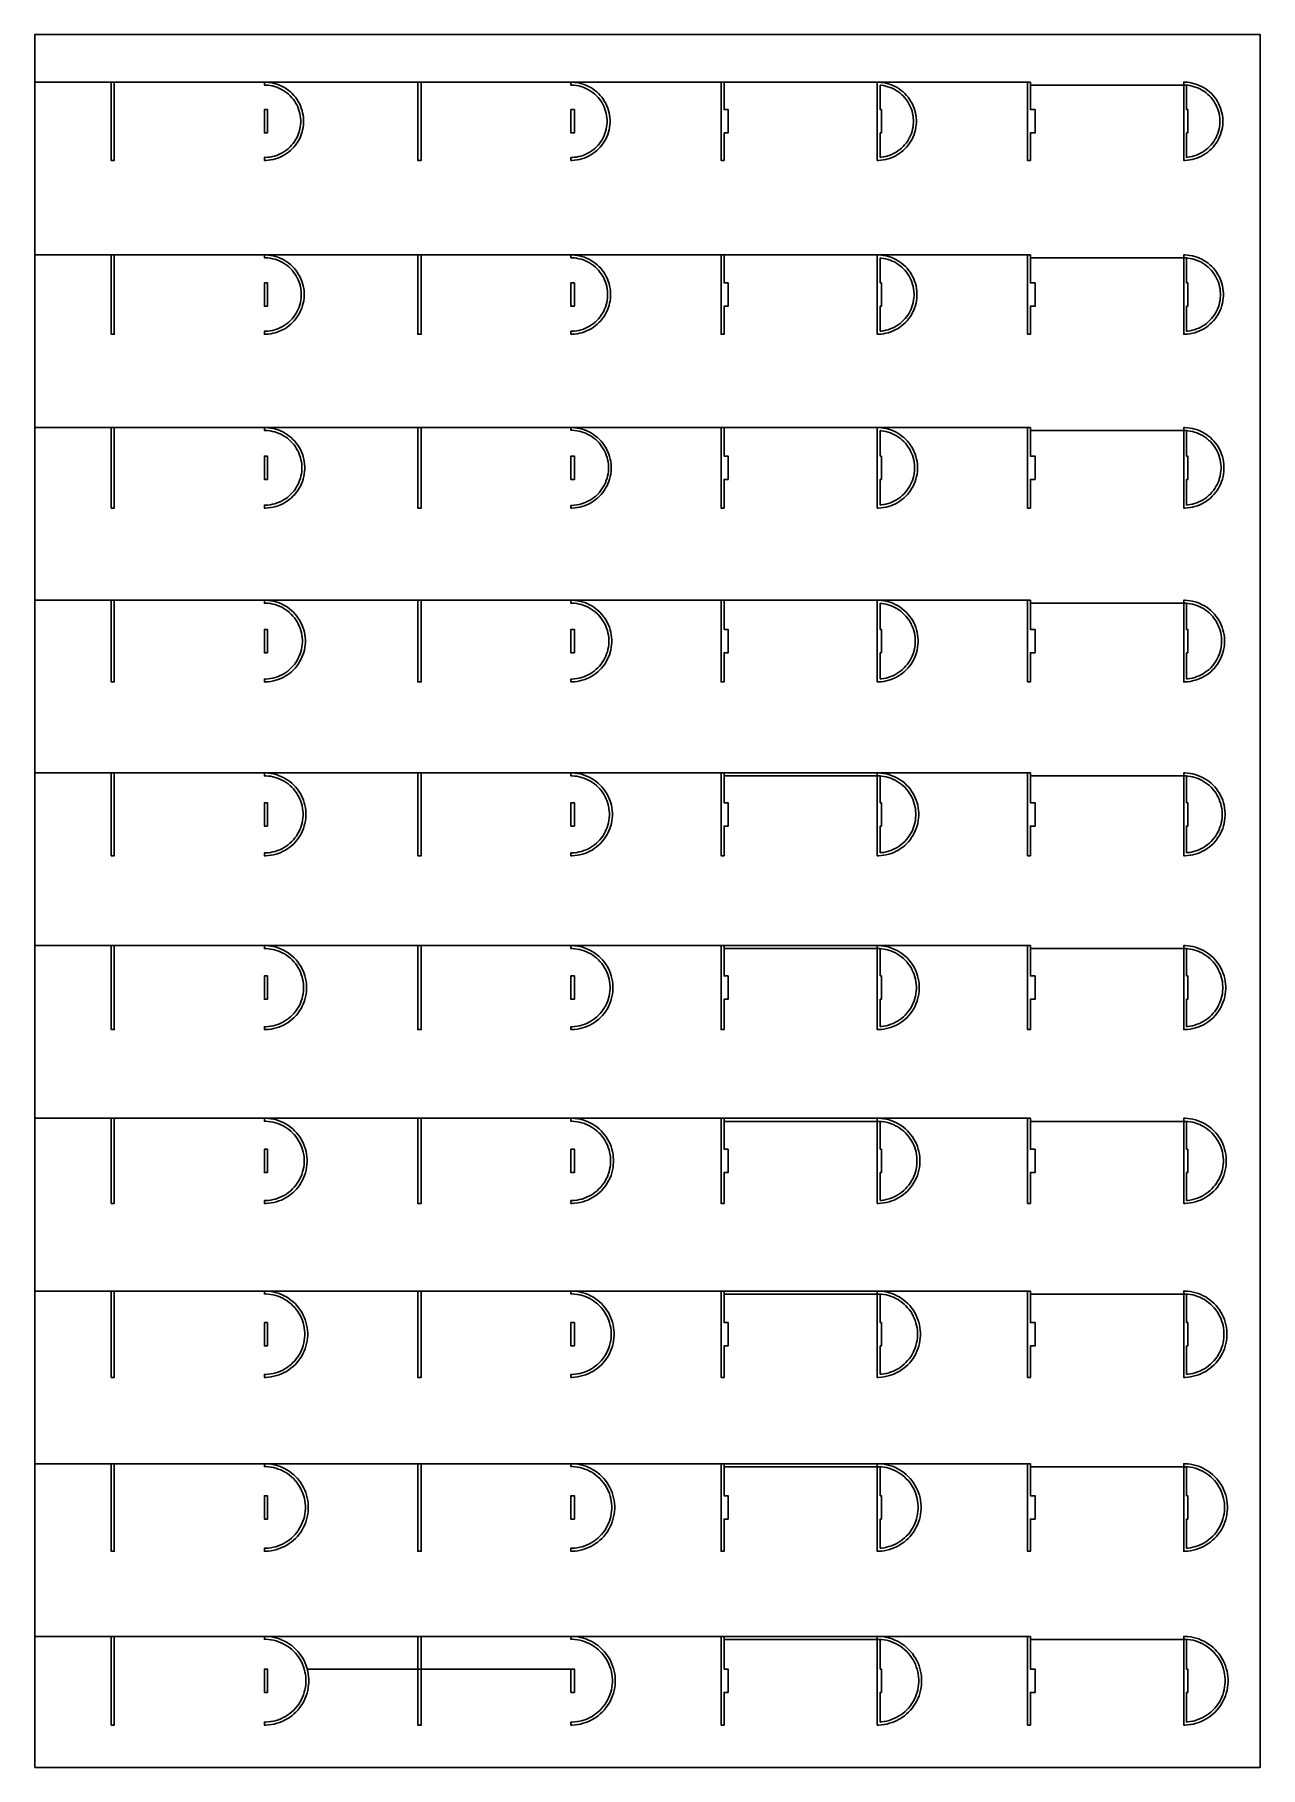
# Model space of a CAD drawing. Extents: x 0 to 210, y 0 to 297.
import ezdxf

# ---------------------------------------------------------------- set-up
doc = ezdxf.new("R2010")
doc.units = 0
doc.layers.add('L0D0_0', color=1, linetype='CONTINUOUS')

msp = doc.modelspace()

# ---------------------------------------------------------------- linework, layer by layer
at = {"layer": 'L0D0_0'}
for points in [[(0, 0), (0, 22.45), (39.375, 22.45), (39.375, 21.95), (39.598, 21.95), (40.043, 21.922), (40.486, 21.866), (40.925, 21.782), (41.357, 21.671), (41.781, 21.534), (42.196, 21.369), (42.6, 21.179), (42.991, 20.964), (43.368, 20.725), (43.729, 20.463), (44.073, 20.178), (44.398, 19.873), (44.703, 19.548), (44.988, 19.204), (45.25, 18.843), (45.489, 18.466), (45.704, 18.075), (45.894, 17.671), (46.059, 17.256), (46.196, 16.832), (46.307, 16.4), (46.391, 15.961), (46.447, 15.518), (46.475, 15.073), (46.475, 14.627), (46.447, 14.182), (46.391, 13.739), (46.307, 13.3), (46.196, 12.868), (46.059, 12.444), (45.894, 12.029), (45.704, 11.625), (45.489, 11.234), (45.25, 10.857), (44.988, 10.496), (44.703, 10.152), (44.398, 9.827), (44.073, 9.522), (43.729, 9.237), (43.368, 8.975), (42.991, 8.736), (42.6, 8.521), (42.196, 8.331), (41.781, 8.166), (41.357, 8.029), (40.925, 7.918), (40.486, 7.834), (40.043, 7.778), (39.598, 7.75), (39.375, 7.75), (39.375, 7.25), (39.614, 7.25), (40.091, 7.28), (40.564, 7.34), (41.034, 7.429), (41.496, 7.548), (41.951, 7.696), (42.395, 7.872), (42.827, 8.075), (43.246, 8.305), (43.649, 8.561), (44.035, 8.842), (44.403, 9.146), (44.752, 9.473), (45.079, 9.822), (45.383, 10.19), (45.664, 10.576), (45.92, 10.979), (46.15, 11.398), (46.353, 11.83), (46.529, 12.274), (46.677, 12.729), (46.796, 13.191), (46.885, 13.661), (46.945, 14.134), (46.975, 14.611), (46.975, 15.089), (46.945, 15.566), (46.885, 16.039), (46.796, 16.509), (46.708, 16.85), (91.875, 16.85), (91.875, 12.85), (92.475, 12.85), (92.475, 16.85), (46.708, 16.85), (46.677, 16.971), (46.529, 17.426), (46.353, 17.87), (46.15, 18.302), (45.92, 18.721), (45.664, 19.124), (45.383, 19.51), (45.079, 19.878), (44.752, 20.227), (44.403, 20.554), (44.035, 20.858), (43.649, 21.139), (43.246, 21.395), (42.827, 21.625), (42.395, 21.828), (41.951, 22.004), (41.496, 22.152), (41.034, 22.271), (40.564, 22.36), (40.091, 22.42), (39.614, 22.45), (91.875, 22.45), (91.875, 21.95), (92.098, 21.95), (92.543, 21.922), (92.986, 21.866), (93.425, 21.782), (93.857, 21.671), (94.281, 21.534), (94.696, 21.369), (95.1, 21.179), (95.491, 20.964), (95.868, 20.725), (96.229, 20.463), (96.573, 20.178), (96.898, 19.873), (97.203, 19.548), (97.488, 19.204), (97.75, 18.843), (97.989, 18.466), (98.204, 18.075), (98.394, 17.671), (98.559, 17.256), (98.696, 16.832), (98.807, 16.4), (98.891, 15.961), (98.947, 15.518), (98.975, 15.073), (98.975, 14.627), (98.947, 14.182), (98.891, 13.739), (98.807, 13.3), (98.696, 12.868), (98.559, 12.444), (98.394, 12.029), (98.204, 11.625), (97.989, 11.234), (97.75, 10.857), (97.488, 10.496), (97.203, 10.152), (96.898, 9.827), (96.573, 9.522), (96.229, 9.237), (95.868, 8.975), (95.491, 8.736), (95.1, 8.521), (94.696, 8.331), (94.281, 8.166), (93.857, 8.029), (93.425, 7.918), (92.986, 7.834), (92.543, 7.778), (92.098, 7.75), (91.875, 7.75), (91.875, 7.25), (92.114, 7.25), (92.591, 7.28), (93.064, 7.34), (93.534, 7.429), (93.996, 7.548), (94.451, 7.696), (94.895, 7.872), (95.327, 8.075), (95.746, 8.305), (96.149, 8.561), (96.535, 8.842), (96.903, 9.146), (97.252, 9.473), (97.579, 9.822), (97.883, 10.19), (98.164, 10.576), (98.42, 10.979), (98.65, 11.398), (98.853, 11.83), (99.029, 12.274), (99.177, 12.729), (99.296, 13.191), (99.385, 13.661), (99.445, 14.134), (99.475, 14.611), (99.475, 15.089), (99.445, 15.566), (99.385, 16.039), (99.296, 16.509), (99.177, 16.971), (99.029, 17.426), (98.853, 17.87), (98.65, 18.302), (98.42, 18.721), (98.164, 19.124), (97.883, 19.51), (97.579, 19.878), (97.252, 20.227), (96.903, 20.554), (96.535, 20.858), (96.149, 21.139), (95.746, 21.395), (95.327, 21.625), (94.895, 21.828), (94.451, 22.004), (93.996, 22.152), (93.534, 22.271), (93.064, 22.36), (92.591, 22.42), (92.114, 22.45), (117.62, 22.45), (117.62, 7.25), (118.12, 7.25), (118.12, 12.85), (118.82, 12.85), (118.82, 16.85), (118.12, 16.85), (118.12, 21.932), (144.87, 21.932), (144.87, 16.85), (145.07, 16.85), (145.07, 12.85), (144.87, 12.85), (144.87, 7.768), (145.091, 7.783), (145.532, 7.842), (145.967, 7.928), (146.396, 8.042), (146.818, 8.182), (147.23, 8.348), (147.63, 8.539), (148.018, 8.755), (148.392, 8.995), (148.75, 9.257), (149.09, 9.542), (149.413, 9.847), (149.716, 10.172), (149.997, 10.515), (150.257, 10.875), (150.494, 11.251), (150.707, 11.64), (150.895, 12.042), (151.058, 12.456), (151.194, 12.878), (151.304, 13.308), (151.387, 13.744), (151.442, 14.185), (151.47, 14.628), (151.47, 15.072), (151.442, 15.515), (151.387, 15.956), (151.304, 16.392), (151.194, 16.822), (151.058, 17.244), (150.895, 17.658), (150.707, 18.06), (150.494, 18.449), (150.257, 18.825), (149.997, 19.185), (149.716, 19.528), (149.413, 19.853), (149.09, 20.158), (148.75, 20.443), (148.392, 20.705), (148.018, 20.945), (147.63, 21.161), (147.23, 21.352), (146.818, 21.518), (146.396, 21.658), (145.967, 21.772), (145.532, 21.858), (145.091, 21.917), (144.87, 21.932), (118.12, 21.932), (118.12, 22.45), (170.12, 22.45), (170.12, 7.25), (170.62, 7.25), (170.62, 12.85), (171.42, 12.85), (171.42, 16.85), (170.62, 16.85), (170.62, 21.932), (197.37, 21.932), (197.37, 16.85), (197.57, 16.85), (197.57, 12.85), (197.37, 12.85), (197.37, 7.768), (197.591, 7.783), (198.032, 7.842), (198.467, 7.928), (198.896, 8.042), (199.318, 8.182), (199.73, 8.348), (200.13, 8.539), (200.518, 8.755), (200.892, 8.995), (201.25, 9.257), (201.59, 9.542), (201.913, 9.847), (202.216, 10.172), (202.497, 10.515), (202.757, 10.875), (202.994, 11.251), (203.207, 11.64), (203.395, 12.042), (203.558, 12.456), (203.694, 12.878), (203.804, 13.308), (203.887, 13.744), (203.942, 14.185), (203.97, 14.628), (203.97, 15.072), (203.942, 15.515), (203.887, 15.956), (203.804, 16.392), (203.694, 16.822), (203.558, 17.244), (203.395, 17.658), (203.207, 18.06), (202.994, 18.449), (202.757, 18.825), (202.497, 19.185), (202.216, 19.528), (201.913, 19.853), (201.59, 20.158), (201.25, 20.443), (200.892, 20.705), (200.518, 20.945), (200.13, 21.161), (199.73, 21.352), (199.318, 21.518), (198.896, 21.658), (198.467, 21.772), (198.032, 21.858), (197.591, 21.917), (197.37, 21.932), (170.62, 21.932), (170.62, 22.45), (0, 22.45), (0, 52.05), (39.375, 52.05), (39.375, 51.55), (39.595, 51.55), (40.034, 51.522), (40.471, 51.467), (40.903, 51.385), (41.329, 51.275), (41.747, 51.139), (42.156, 50.977), (42.555, 50.79), (42.94, 50.578), (43.312, 50.342), (43.667, 50.084), (44.006, 49.803), (44.327, 49.502), (44.628, 49.181), (44.909, 48.842), (45.167, 48.487), (45.403, 48.115), (45.615, 47.73), (45.802, 47.331), (45.964, 46.922), (46.1, 46.504), (46.21, 46.078), (46.292, 45.646), (46.347, 45.209), (46.375, 44.77), (46.375, 44.33), (46.347, 43.891), (46.292, 43.454), (46.21, 43.022), (46.1, 42.596), (45.964, 42.178), (45.802, 41.769), (45.615, 41.37), (45.403, 40.985), (45.167, 40.613), (44.909, 40.258), (44.628, 39.919), (44.327, 39.598), (44.006, 39.297), (43.667, 39.016), (43.312, 38.758), (42.94, 38.522), (42.555, 38.31), (42.156, 38.123), (41.747, 37.961), (41.329, 37.825), (40.903, 37.715), (40.471, 37.633), (40.034, 37.578), (39.595, 37.55), (39.375, 37.55), (39.375, 37.05), (39.611, 37.05), (40.081, 37.08), (40.549, 37.139), (41.012, 37.227), (41.468, 37.344), (41.917, 37.49), (42.355, 37.663), (42.782, 37.864), (43.195, 38.091), (43.593, 38.344), (43.974, 38.621), (44.337, 38.921), (44.681, 39.244), (45.004, 39.588), (45.304, 39.951), (45.581, 40.332), (45.834, 40.73), (46.061, 41.143), (46.262, 41.57), (46.435, 42.008), (46.581, 42.457), (46.698, 42.913), (46.786, 43.376), (46.845, 43.844), (46.875, 44.314), (46.875, 44.786), (46.845, 45.256), (46.786, 45.724), (46.698, 46.187), (46.581, 46.643), (46.435, 47.092), (46.262, 47.53), (46.061, 47.957), (45.834, 48.37), (45.581, 48.768), (45.304, 49.149), (45.004, 49.512), (44.681, 49.856), (44.337, 50.179), (43.974, 50.479), (43.593, 50.756), (43.195, 51.009), (42.782, 51.236), (42.355, 51.437), (41.917, 51.61), (41.468, 51.756), (41.012, 51.873), (40.549, 51.961), (40.081, 52.02), (39.611, 52.05), (91.875, 52.05), (91.875, 51.55), (92.095, 51.55), (92.534, 51.522), (92.971, 51.467), (93.403, 51.385), (93.829, 51.275), (94.247, 51.139), (94.656, 50.977), (95.055, 50.79), (95.44, 50.578), (95.812, 50.342), (96.167, 50.084), (96.506, 49.803), (96.827, 49.502), (97.128, 49.181), (97.409, 48.842), (97.667, 48.487), (97.903, 48.115), (98.115, 47.73), (98.302, 47.331), (98.464, 46.922), (98.6, 46.504), (98.71, 46.078), (98.792, 45.646), (98.847, 45.209), (98.875, 44.77), (98.875, 44.33), (98.847, 43.891), (98.792, 43.454), (98.71, 43.022), (98.6, 42.596), (98.464, 42.178), (98.302, 41.769), (98.115, 41.37), (97.903, 40.985), (97.667, 40.613), (97.409, 40.258), (97.128, 39.919), (96.827, 39.598), (96.506, 39.297), (96.167, 39.016), (95.812, 38.758), (95.44, 38.522), (95.055, 38.31), (94.656, 38.123), (94.247, 37.961), (93.829, 37.825), (93.403, 37.715), (92.971, 37.633), (92.534, 37.578), (92.095, 37.55), (91.875, 37.55), (91.875, 37.05), (92.111, 37.05), (92.581, 37.08), (93.049, 37.139), (93.512, 37.227), (93.968, 37.344), (94.417, 37.49), (94.855, 37.663), (95.282, 37.864), (95.695, 38.091), (96.093, 38.344), (96.474, 38.621), (96.837, 38.921), (97.181, 39.244), (97.504, 39.588), (97.804, 39.951), (98.081, 40.332), (98.334, 40.73), (98.561, 41.143), (98.762, 41.57), (98.935, 42.008), (99.081, 42.457), (99.198, 42.913), (99.286, 43.376), (99.345, 43.844), (99.375, 44.314), (99.375, 44.786), (99.345, 45.256), (99.286, 45.724), (99.198, 46.187), (99.081, 46.643), (98.935, 47.092), (98.762, 47.53), (98.561, 47.957), (98.334, 48.37), (98.081, 48.768), (97.804, 49.149), (97.504, 49.512), (97.181, 49.856), (96.837, 50.179), (96.474, 50.479), (96.093, 50.756), (95.695, 51.009), (95.282, 51.236), (94.855, 51.437), (94.417, 51.61), (93.968, 51.756), (93.512, 51.873), (93.049, 51.961), (92.581, 52.02), (92.111, 52.05), (117.62, 52.05), (117.62, 37.05), (118.12, 37.05), (118.12, 42.55), (118.82, 42.55), (118.82, 46.55), (118.12, 46.55), (118.12, 51.532), (144.87, 51.532), (144.87, 46.55), (145.07, 46.55), (145.07, 42.55), (144.87, 42.55), (144.87, 37.568), (145.088, 37.584), (145.522, 37.642), (145.951, 37.727), (146.374, 37.839), (146.789, 37.977), (147.194, 38.141), (147.589, 38.33), (147.971, 38.543), (148.339, 38.78), (148.691, 39.039), (149.027, 39.319), (149.344, 39.62), (149.643, 39.94), (149.92, 40.279), (150.176, 40.633), (150.409, 41.003), (150.619, 41.387), (150.804, 41.784), (150.964, 42.191), (151.098, 42.607), (151.207, 43.031), (151.288, 43.461), (151.343, 43.895), (151.37, 44.331), (151.37, 44.769), (151.343, 45.205), (151.288, 45.639), (151.207, 46.069), (151.098, 46.493), (150.964, 46.909), (150.804, 47.316), (150.619, 47.713), (150.409, 48.097), (150.176, 48.467), (149.92, 48.821), (149.643, 49.16), (149.344, 49.48), (149.027, 49.781), (148.691, 50.061), (148.339, 50.32), (147.971, 50.557), (147.589, 50.77), (147.194, 50.959), (146.789, 51.123), (146.374, 51.261), (145.951, 51.373), (145.522, 51.458), (145.088, 51.516), (144.87, 51.532), (118.12, 51.532), (118.12, 52.05), (170.12, 52.05), (170.12, 37.05), (170.62, 37.05), (170.62, 42.55), (171.42, 42.55), (171.42, 46.55), (170.62, 46.55), (170.62, 51.532), (197.37, 51.532), (197.37, 46.55), (197.57, 46.55), (197.57, 42.55), (197.37, 42.55), (197.37, 37.568), (197.588, 37.584), (198.022, 37.642), (198.451, 37.727), (198.874, 37.839), (199.289, 37.977), (199.694, 38.141), (200.089, 38.33), (200.471, 38.543), (200.839, 38.78), (201.191, 39.039), (201.527, 39.319), (201.844, 39.62), (202.143, 39.94), (202.42, 40.279), (202.676, 40.633), (202.909, 41.003), (203.119, 41.387), (203.304, 41.784), (203.464, 42.191), (203.598, 42.607), (203.707, 43.031), (203.788, 43.461), (203.843, 43.895), (203.87, 44.331), (203.87, 44.769), (203.843, 45.205), (203.788, 45.639), (203.707, 46.069), (203.598, 46.493), (203.464, 46.909), (203.304, 47.316), (203.119, 47.713), (202.909, 48.097), (202.676, 48.467), (202.42, 48.821), (202.143, 49.16), (201.844, 49.48), (201.527, 49.781), (201.191, 50.061), (200.839, 50.32), (200.471, 50.557), (200.089, 50.77), (199.694, 50.959), (199.289, 51.123), (198.874, 51.261), (198.451, 51.373), (198.022, 51.458), (197.588, 51.516), (197.37, 51.532), (170.62, 51.532), (170.62, 52.05), (0, 52.05), (0, 81.65), (39.375, 81.65), (39.375, 81.15), (39.592, 81.15), (40.025, 81.123), (40.455, 81.068), (40.881, 80.987), (41.301, 80.879), (41.713, 80.745), (42.117, 80.586), (42.509, 80.401), (42.889, 80.192), (43.255, 79.96), (43.606, 79.705), (43.94, 79.428), (44.256, 79.131), (44.553, 78.815), (44.83, 78.481), (45.085, 78.13), (45.317, 77.764), (45.526, 77.384), (45.711, 76.992), (45.87, 76.588), (46.004, 76.176), (46.112, 75.756), (46.193, 75.33), (46.248, 74.9), (46.275, 74.467), (46.275, 74.033), (46.248, 73.6), (46.193, 73.17), (46.112, 72.744), (46.004, 72.324), (45.87, 71.912), (45.711, 71.508), (45.526, 71.116), (45.317, 70.736), (45.085, 70.37), (44.83, 70.019), (44.553, 69.685), (44.256, 69.369), (43.94, 69.072), (43.606, 68.795), (43.255, 68.54), (42.889, 68.308), (42.509, 68.099), (42.117, 67.914), (41.713, 67.755), (41.301, 67.621), (40.881, 67.513), (40.455, 67.432), (40.025, 67.377), (39.592, 67.35), (39.375, 67.35), (39.375, 66.85), (39.608, 66.85), (40.072, 66.879), (40.533, 66.937), (40.99, 67.025), (41.441, 67.14), (41.883, 67.284), (42.315, 67.455), (42.736, 67.653), (43.144, 67.877), (43.536, 68.127), (43.913, 68.4), (44.271, 68.696), (44.61, 69.015), (44.929, 69.354), (45.225, 69.712), (45.498, 70.089), (45.748, 70.481), (45.972, 70.889), (46.17, 71.31), (46.341, 71.742), (46.485, 72.184), (46.6, 72.635), (46.688, 73.092), (46.746, 73.553), (46.775, 74.017), (46.775, 74.483), (46.746, 74.947), (46.688, 75.408), (46.6, 75.865), (46.485, 76.316), (46.341, 76.758), (46.17, 77.19), (45.972, 77.611), (45.748, 78.019), (45.498, 78.411), (45.225, 78.788), (44.929, 79.146), (44.61, 79.485), (44.271, 79.804), (43.913, 80.1), (43.536, 80.373), (43.144, 80.623), (42.736, 80.847), (42.315, 81.045), (41.883, 81.216), (41.441, 81.36), (40.99, 81.475), (40.533, 81.563), (40.072, 81.621), (39.608, 81.65), (91.875, 81.65), (91.875, 81.15), (92.092, 81.15), (92.525, 81.123), (92.955, 81.068), (93.381, 80.987), (93.801, 80.879), (94.213, 80.745), (94.617, 80.586), (95.009, 80.401), (95.389, 80.192), (95.755, 79.96), (96.106, 79.705), (96.44, 79.428), (96.756, 79.131), (97.053, 78.815), (97.33, 78.481), (97.585, 78.13), (97.817, 77.764), (98.026, 77.384), (98.211, 76.992), (98.37, 76.588), (98.504, 76.176), (98.612, 75.756), (98.693, 75.33), (98.748, 74.9), (98.775, 74.467), (98.775, 74.033), (98.748, 73.6), (98.693, 73.17), (98.612, 72.744), (98.504, 72.324), (98.37, 71.912), (98.211, 71.508), (98.026, 71.116), (97.817, 70.736), (97.585, 70.37), (97.33, 70.019), (97.053, 69.685), (96.756, 69.369), (96.44, 69.072), (96.106, 68.795), (95.755, 68.54), (95.389, 68.308), (95.009, 68.099), (94.617, 67.914), (94.213, 67.755), (93.801, 67.621), (93.381, 67.513), (92.955, 67.432), (92.525, 67.377), (92.092, 67.35), (91.875, 67.35), (91.875, 66.85), (92.108, 66.85), (92.572, 66.879), (93.033, 66.937), (93.49, 67.025), (93.941, 67.14), (94.383, 67.284), (94.815, 67.455), (95.236, 67.653), (95.644, 67.877), (96.036, 68.127), (96.413, 68.4), (96.771, 68.696), (97.11, 69.015), (97.429, 69.354), (97.725, 69.712), (97.998, 70.089), (98.248, 70.481), (98.472, 70.889), (98.67, 71.31), (98.841, 71.742), (98.985, 72.184), (99.1, 72.635), (99.188, 73.092), (99.246, 73.553), (99.275, 74.017), (99.275, 74.483), (99.246, 74.947), (99.188, 75.408), (99.1, 75.865), (98.985, 76.316), (98.841, 76.758), (98.67, 77.19), (98.472, 77.611), (98.248, 78.019), (97.998, 78.411), (97.725, 78.788), (97.429, 79.146), (97.11, 79.485), (96.771, 79.804), (96.413, 80.1), (96.036, 80.373), (95.644, 80.623), (95.236, 80.847), (94.815, 81.045), (94.383, 81.216), (93.941, 81.36), (93.49, 81.475), (93.033, 81.563), (92.572, 81.621), (92.108, 81.65), (117.62, 81.65), (117.62, 66.85), (118.12, 66.85), (118.12, 72.25), (118.82, 72.25), (118.82, 76.25), (118.12, 76.25), (118.12, 81.132), (144.87, 81.132), (144.87, 76.25), (145.07, 76.25), (145.07, 72.25), (144.87, 72.25), (144.87, 67.368), (145.085, 67.384), (145.512, 67.442), (145.934, 67.526), (146.351, 67.637), (146.76, 67.773), (147.159, 67.935), (147.547, 68.121), (147.924, 68.332), (148.286, 68.565), (148.633, 68.82), (148.963, 69.097), (149.276, 69.393), (149.569, 69.709), (149.843, 70.042), (150.094, 70.392), (150.324, 70.756), (150.53, 71.135), (150.713, 71.525), (150.87, 71.926), (151.003, 72.336), (151.109, 72.754), (151.189, 73.177), (151.243, 73.605), (151.27, 74.035), (151.27, 74.465), (151.243, 74.895), (151.189, 75.323), (151.109, 75.746), (151.003, 76.164), (150.87, 76.574), (150.713, 76.975), (150.53, 77.365), (150.324, 77.744), (150.094, 78.108), (149.843, 78.458), (149.569, 78.791), (149.276, 79.107), (148.963, 79.403), (148.633, 79.68), (148.286, 79.935), (147.924, 80.168), (147.547, 80.379), (147.159, 80.565), (146.76, 80.727), (146.351, 80.863), (145.934, 80.974), (145.512, 81.058), (145.085, 81.116), (144.87, 81.132), (118.12, 81.132), (118.12, 81.65), (170.12, 81.65), (170.12, 66.85), (170.62, 66.85), (170.62, 72.25), (171.42, 72.25), (171.42, 76.25), (170.62, 76.25), (170.62, 81.132), (197.37, 81.132), (197.37, 76.25), (197.57, 76.25), (197.57, 72.25), (197.37, 72.25), (197.37, 67.368), (197.585, 67.384), (198.012, 67.442), (198.434, 67.526), (198.851, 67.637), (199.26, 67.773), (199.659, 67.935), (200.047, 68.121), (200.424, 68.332), (200.786, 68.565), (201.133, 68.82), (201.463, 69.097), (201.776, 69.393), (202.069, 69.709), (202.343, 70.042), (202.594, 70.392), (202.824, 70.756), (203.03, 71.135), (203.213, 71.525), (203.37, 71.926), (203.503, 72.336), (203.609, 72.754), (203.689, 73.177), (203.743, 73.605), (203.77, 74.035), (203.77, 74.465), (203.743, 74.895), (203.689, 75.323), (203.609, 75.746), (203.503, 76.164), (203.37, 76.574), (203.213, 76.975), (203.03, 77.365), (202.824, 77.744), (202.594, 78.108), (202.343, 78.458), (202.069, 78.791), (201.776, 79.107), (201.463, 79.403), (201.133, 79.68), (200.786, 79.935), (200.424, 80.168), (200.047, 80.379), (199.659, 80.565), (199.26, 80.727), (198.851, 80.863), (198.434, 80.974), (198.012, 81.058), (197.585, 81.116), (197.37, 81.132), (170.62, 81.132), (170.62, 81.65), (0, 81.65), (0, 111.25), (39.375, 111.25), (39.375, 110.75), (39.589, 110.75), (40.015, 110.723), (40.439, 110.67), (40.859, 110.59), (41.273, 110.483), (41.68, 110.351), (42.077, 110.194), (42.464, 110.012), (42.838, 109.806), (43.199, 109.577), (43.545, 109.326), (43.874, 109.053), (44.186, 108.761), (44.478, 108.449), (44.751, 108.12), (45.002, 107.774), (45.231, 107.413), (45.437, 107.039), (45.619, 106.652), (45.776, 106.255), (45.908, 105.848), (46.015, 105.434), (46.095, 105.014), (46.148, 104.59), (46.175, 104.164), (46.175, 103.736), (46.148, 103.31), (46.095, 102.886), (46.015, 102.466), (45.908, 102.052), (45.776, 101.645), (45.619, 101.248), (45.437, 100.861), (45.231, 100.487), (45.002, 100.126), (44.751, 99.78), (44.478, 99.451), (44.186, 99.139), (43.874, 98.847), (43.545, 98.574), (43.199, 98.323), (42.838, 98.094), (42.464, 97.888), (42.077, 97.706), (41.68, 97.549), (41.273, 97.417), (40.859, 97.31), (40.439, 97.23), (40.015, 97.177), (39.589, 97.15), (39.375, 97.15), (39.375, 96.65), (39.604, 96.65), (40.062, 96.679), (40.518, 96.736), (40.968, 96.822), (41.413, 96.936), (41.849, 97.078), (42.276, 97.247), (42.691, 97.442), (43.093, 97.663), (43.48, 97.909), (43.851, 98.179), (44.205, 98.471), (44.539, 98.786), (44.854, 99.12), (45.146, 99.474), (45.416, 99.845), (45.662, 100.232), (45.883, 100.634), (46.078, 101.049), (46.247, 101.476), (46.389, 101.912), (46.503, 102.357), (46.589, 102.807), (46.646, 103.263), (46.675, 103.721), (46.675, 104.179), (46.646, 104.637), (46.589, 105.093), (46.503, 105.543), (46.389, 105.988), (46.247, 106.424), (46.078, 106.851), (45.883, 107.266), (45.662, 107.668), (45.416, 108.055), (45.146, 108.426), (44.854, 108.78), (44.539, 109.114), (44.205, 109.429), (43.851, 109.721), (43.48, 109.991), (43.093, 110.237), (42.691, 110.458), (42.276, 110.653), (41.849, 110.822), (41.413, 110.964), (40.968, 111.078), (40.518, 111.164), (40.062, 111.221), (39.604, 111.25), (91.875, 111.25), (91.875, 110.75), (92.089, 110.75), (92.515, 110.723), (92.939, 110.67), (93.359, 110.59), (93.773, 110.483), (94.18, 110.351), (94.577, 110.194), (94.964, 110.012), (95.338, 109.806), (95.699, 109.577), (96.045, 109.326), (96.374, 109.053), (96.686, 108.761), (96.978, 108.449), (97.251, 108.12), (97.502, 107.774), (97.731, 107.413), (97.937, 107.039), (98.119, 106.652), (98.276, 106.255), (98.408, 105.848), (98.515, 105.434), (98.595, 105.014), (98.648, 104.59), (98.675, 104.164), (98.675, 103.736), (98.648, 103.31), (98.595, 102.886), (98.515, 102.466), (98.408, 102.052), (98.276, 101.645), (98.119, 101.248), (97.937, 100.861), (97.731, 100.487), (97.502, 100.126), (97.251, 99.78), (96.978, 99.451), (96.686, 99.139), (96.374, 98.847), (96.045, 98.574), (95.699, 98.323), (95.338, 98.094), (94.964, 97.888), (94.577, 97.706), (94.18, 97.549), (93.773, 97.417), (93.359, 97.31), (92.939, 97.23), (92.515, 97.177), (92.089, 97.15), (91.875, 97.15), (91.875, 96.65), (92.104, 96.65), (92.562, 96.679), (93.018, 96.736), (93.468, 96.822), (93.913, 96.936), (94.349, 97.078), (94.776, 97.247), (95.191, 97.442), (95.593, 97.663), (95.98, 97.909), (96.351, 98.179), (96.705, 98.471), (97.039, 98.786), (97.354, 99.12), (97.646, 99.474), (97.916, 99.845), (98.162, 100.232), (98.383, 100.634), (98.578, 101.049), (98.747, 101.476), (98.889, 101.912), (99.003, 102.357), (99.089, 102.807), (99.146, 103.263), (99.175, 103.721), (99.175, 104.179), (99.146, 104.637), (99.089, 105.093), (99.003, 105.543), (98.889, 105.988), (98.747, 106.424), (98.578, 106.851), (98.383, 107.266), (98.162, 107.668), (97.916, 108.055), (97.646, 108.426), (97.354, 108.78), (97.039, 109.114), (96.705, 109.429), (96.351, 109.721), (95.98, 109.991), (95.593, 110.237), (95.191, 110.458), (94.776, 110.653), (94.349, 110.822), (93.913, 110.964), (93.468, 111.078), (93.018, 111.164), (92.562, 111.221), (92.104, 111.25), (117.62, 111.25), (117.62, 96.65), (118.12, 96.65), (118.12, 101.95), (118.82, 101.95), (118.82, 105.95), (118.12, 105.95), (118.12, 110.732), (144.87, 110.732), (144.87, 105.95), (145.07, 105.95), (145.07, 101.95), (144.87, 101.95), (144.87, 97.168), (145.082, 97.184), (145.502, 97.242), (145.918, 97.325), (146.328, 97.435), (146.73, 97.569), (147.124, 97.729), (147.506, 97.913), (147.876, 98.12), (148.233, 98.35), (148.575, 98.602), (148.9, 98.874), (149.208, 99.166), (149.496, 99.477), (149.765, 99.806), (150.013, 100.15), (150.239, 100.509), (150.442, 100.882), (150.622, 101.266), (150.777, 101.661), (150.907, 102.065), (151.012, 102.476), (151.091, 102.893), (151.144, 103.314), (151.17, 103.738), (151.17, 104.162), (151.144, 104.586), (151.091, 105.007), (151.012, 105.424), (150.907, 105.835), (150.777, 106.239), (150.622, 106.634), (150.442, 107.018), (150.239, 107.391), (150.013, 107.75), (149.765, 108.094), (149.496, 108.423), (149.208, 108.734), (148.9, 109.026), (148.575, 109.298), (148.233, 109.55), (147.876, 109.78), (147.506, 109.987), (147.124, 110.171), (146.73, 110.331), (146.328, 110.465), (145.918, 110.575), (145.502, 110.658), (145.082, 110.716), (144.87, 110.732), (118.12, 110.732), (118.12, 111.25), (170.12, 111.25), (170.12, 96.65), (170.62, 96.65), (170.62, 101.95), (171.42, 101.95), (171.42, 105.95), (170.62, 105.95), (170.62, 110.732), (197.37, 110.732), (197.37, 105.95), (197.57, 105.95), (197.57, 101.95), (197.37, 101.95), (197.37, 97.168), (197.582, 97.184), (198.002, 97.242), (198.418, 97.325), (198.828, 97.435), (199.23, 97.569), (199.624, 97.729), (200.006, 97.913), (200.376, 98.12), (200.733, 98.35), (201.075, 98.602), (201.4, 98.874), (201.708, 99.166), (201.996, 99.477), (202.265, 99.806), (202.513, 100.15), (202.739, 100.509), (202.942, 100.882), (203.122, 101.266), (203.277, 101.661), (203.407, 102.065), (203.512, 102.476), (203.591, 102.893), (203.644, 103.314), (203.67, 103.738), (203.67, 104.162), (203.644, 104.586), (203.591, 105.007), (203.512, 105.424), (203.407, 105.835), (203.277, 106.239), (203.122, 106.634), (202.942, 107.018), (202.739, 107.391), (202.513, 107.75), (202.265, 108.094), (201.996, 108.423), (201.708, 108.734), (201.4, 109.026), (201.075, 109.298), (200.733, 109.55), (200.376, 109.78), (200.006, 109.987), (199.624, 110.171), (199.23, 110.331), (198.828, 110.465), (198.418, 110.575), (198.002, 110.658), (197.582, 110.716), (197.37, 110.732), (170.62, 110.732), (170.62, 111.25), (0, 111.25), (0, 140.85), (39.375, 140.85), (39.375, 140.35), (39.586, 140.35), (40.006, 140.324), (40.424, 140.271), (40.837, 140.192), (41.245, 140.087), (41.646, 139.957), (42.037, 139.802), (42.418, 139.623), (42.787, 139.42), (43.143, 139.194), (43.484, 138.947), (43.808, 138.678), (44.115, 138.39), (44.403, 138.083), (44.672, 137.759), (44.919, 137.418), (45.145, 137.062), (45.348, 136.693), (45.527, 136.312), (45.682, 135.921), (45.812, 135.52), (45.917, 135.112), (45.996, 134.699), (46.049, 134.281), (46.075, 133.861), (46.075, 133.439), (46.049, 133.019), (45.996, 132.601), (45.917, 132.188), (45.812, 131.78), (45.682, 131.379), (45.527, 130.988), (45.348, 130.607), (45.145, 130.238), (44.919, 129.882), (44.672, 129.541), (44.403, 129.217), (44.115, 128.91), (43.808, 128.622), (43.484, 128.353), (43.143, 128.106), (42.787, 127.88), (42.418, 127.677), (42.037, 127.498), (41.646, 127.343), (41.245, 127.213), (40.837, 127.108), (40.424, 127.029), (40.006, 126.976), (39.586, 126.95), (39.375, 126.95), (39.375, 126.45), (39.601, 126.45), (40.053, 126.478), (40.502, 126.535), (40.946, 126.62), (41.385, 126.732), (41.815, 126.872), (42.236, 127.039), (42.645, 127.232), (43.042, 127.45), (43.424, 127.692), (43.79, 127.958), (44.139, 128.247), (44.469, 128.556), (44.778, 128.886), (45.067, 129.235), (45.333, 129.601), (45.575, 129.983), (45.793, 130.38), (45.986, 130.789), (46.153, 131.21), (46.293, 131.64), (46.405, 132.079), (46.49, 132.523), (46.547, 132.972), (46.575, 133.424), (46.575, 133.876), (46.547, 134.328), (46.49, 134.777), (46.405, 135.221), (46.293, 135.66), (46.153, 136.09), (45.986, 136.511), (45.793, 136.92), (45.575, 137.317), (45.333, 137.699), (45.067, 138.065), (44.778, 138.414), (44.469, 138.744), (44.139, 139.053), (43.79, 139.342), (43.424, 139.608), (43.042, 139.85), (42.645, 140.068), (42.236, 140.261), (41.815, 140.428), (41.385, 140.568), (40.946, 140.68), (40.502, 140.765), (40.053, 140.822), (39.601, 140.85), (91.875, 140.85), (91.875, 140.35), (92.086, 140.35), (92.506, 140.324), (92.924, 140.271), (93.337, 140.192), (93.745, 140.087), (94.146, 139.957), (94.537, 139.802), (94.918, 139.623), (95.287, 139.42), (95.643, 139.194), (95.984, 138.947), (96.308, 138.678), (96.615, 138.39), (96.903, 138.083), (97.172, 137.759), (97.419, 137.418), (97.645, 137.062), (97.848, 136.693), (98.027, 136.312), (98.182, 135.921), (98.312, 135.52), (98.417, 135.112), (98.496, 134.699), (98.549, 134.281), (98.575, 133.861), (98.575, 133.439), (98.549, 133.019), (98.496, 132.601), (98.417, 132.188), (98.312, 131.78), (98.182, 131.379), (98.027, 130.988), (97.848, 130.607), (97.645, 130.238), (97.419, 129.882), (97.172, 129.541), (96.903, 129.217), (96.615, 128.91), (96.308, 128.622), (95.984, 128.353), (95.643, 128.106), (95.287, 127.88), (94.918, 127.677), (94.537, 127.498), (94.146, 127.343), (93.745, 127.213), (93.337, 127.108), (92.924, 127.029), (92.506, 126.976), (92.086, 126.95), (91.875, 126.95), (91.875, 126.45), (92.101, 126.45), (92.553, 126.478), (93.002, 126.535), (93.446, 126.62), (93.885, 126.732), (94.315, 126.872), (94.736, 127.039), (95.145, 127.232), (95.542, 127.45), (95.924, 127.692), (96.29, 127.958), (96.639, 128.247), (96.969, 128.556), (97.278, 128.886), (97.567, 129.235), (97.833, 129.601), (98.075, 129.983), (98.293, 130.38), (98.486, 130.789), (98.653, 131.21), (98.793, 131.64), (98.905, 132.079), (98.99, 132.523), (99.047, 132.972), (99.075, 133.424), (99.075, 133.876), (99.047, 134.328), (98.99, 134.777), (98.905, 135.221), (98.793, 135.66), (98.653, 136.09), (98.486, 136.511), (98.293, 136.92), (98.075, 137.317), (97.833, 137.699), (97.567, 138.065), (97.278, 138.414), (96.969, 138.744), (96.639, 139.053), (96.29, 139.342), (95.924, 139.608), (95.542, 139.85), (95.145, 140.068), (94.736, 140.261), (94.315, 140.428), (93.885, 140.568), (93.446, 140.68), (93.002, 140.765), (92.553, 140.822), (92.101, 140.85), (117.62, 140.85), (117.62, 126.45), (118.12, 126.45), (118.12, 131.65), (118.82, 131.65), (118.82, 135.65), (118.12, 135.65), (118.12, 140.331), (144.87, 140.331), (144.87, 135.65), (145.07, 135.65), (145.07, 131.65), (144.87, 131.65), (144.87, 126.969), (145.078, 126.984), (145.492, 127.041), (145.902, 127.124), (146.305, 127.232), (146.701, 127.365), (147.088, 127.523), (147.465, 127.704), (147.829, 127.908), (148.18, 128.135), (148.516, 128.383), (148.836, 128.652), (149.139, 128.939), (149.423, 129.246), (149.688, 129.569), (149.932, 129.908), (150.154, 130.262), (150.354, 130.629), (150.53, 131.008), (150.683, 131.397), (150.811, 131.794), (150.914, 132.199), (150.992, 132.61), (151.044, 133.024), (151.07, 133.441), (151.07, 133.859), (151.044, 134.276), (150.992, 134.69), (150.914, 135.101), (150.811, 135.506), (150.683, 135.903), (150.53, 136.292), (150.354, 136.671), (150.154, 137.038), (149.932, 137.392), (149.688, 137.731), (149.423, 138.054), (149.139, 138.361), (148.836, 138.648), (148.516, 138.917), (148.18, 139.165), (147.829, 139.392), (147.465, 139.596), (147.088, 139.777), (146.701, 139.935), (146.305, 140.068), (145.902, 140.176), (145.492, 140.259), (145.078, 140.316), (144.87, 140.331), (118.12, 140.331), (118.12, 140.85), (170.12, 140.85), (170.12, 126.45), (170.62, 126.45), (170.62, 131.65), (171.42, 131.65), (171.42, 135.65), (170.62, 135.65), (170.62, 140.331), (197.37, 140.331), (197.37, 135.65), (197.57, 135.65), (197.57, 131.65), (197.37, 131.65), (197.37, 126.969), (197.578, 126.984), (197.992, 127.041), (198.402, 127.124), (198.805, 127.232), (199.201, 127.365), (199.588, 127.523), (199.965, 127.704), (200.329, 127.908), (200.68, 128.135), (201.016, 128.383), (201.336, 128.652), (201.639, 128.939), (201.923, 129.246), (202.188, 129.569), (202.432, 129.908), (202.654, 130.262), (202.854, 130.629), (203.03, 131.008), (203.183, 131.397), (203.311, 131.794), (203.414, 132.199), (203.492, 132.61), (203.544, 133.024), (203.57, 133.441), (203.57, 133.859), (203.544, 134.276), (203.492, 134.69), (203.414, 135.101), (203.311, 135.506), (203.183, 135.903), (203.03, 136.292), (202.854, 136.671), (202.654, 137.038), (202.432, 137.392), (202.188, 137.731), (201.923, 138.054), (201.639, 138.361), (201.336, 138.648), (201.016, 138.917), (200.68, 139.165), (200.329, 139.392), (199.965, 139.596), (199.588, 139.777), (199.201, 139.935), (198.805, 140.068), (198.402, 140.176), (197.992, 140.259), (197.578, 140.316), (197.37, 140.331), (170.62, 140.331), (170.62, 140.85), (0, 140.85), (0, 170.45), (39.375, 170.45), (39.375, 169.95), (39.582, 169.95), (39.996, 169.924), (40.408, 169.872), (40.815, 169.794), (41.217, 169.691), (41.612, 169.563), (41.997, 169.41), (42.373, 169.234), (42.736, 169.034), (43.087, 168.811), (43.422, 168.568), (43.742, 168.303), (44.044, 168.019), (44.328, 167.717), (44.593, 167.397), (44.836, 167.062), (45.059, 166.711), (45.259, 166.348), (45.435, 165.972), (45.588, 165.587), (45.716, 165.192), (45.819, 164.79), (45.897, 164.383), (45.949, 163.971), (45.975, 163.557), (45.975, 163.143), (45.949, 162.729), (45.897, 162.317), (45.819, 161.91), (45.716, 161.508), (45.588, 161.113), (45.435, 160.728), (45.259, 160.352), (45.059, 159.989), (44.836, 159.638), (44.593, 159.303), (44.328, 158.983), (44.044, 158.681), (43.742, 158.397), (43.422, 158.132), (43.087, 157.889), (42.736, 157.666), (42.373, 157.466), (41.997, 157.29), (41.612, 157.137), (41.217, 157.009), (40.815, 156.906), (40.408, 156.828), (39.996, 156.776), (39.582, 156.75), (39.375, 156.75), (39.375, 156.25), (39.598, 156.25), (40.043, 156.278), (40.486, 156.334), (40.925, 156.418), (41.357, 156.529), (41.781, 156.666), (42.196, 156.831), (42.6, 157.021), (42.991, 157.236), (43.368, 157.475), (43.729, 157.737), (44.073, 158.022), (44.398, 158.327), (44.703, 158.652), (44.988, 158.996), (45.25, 159.357), (45.489, 159.734), (45.704, 160.125), (45.894, 160.529), (46.059, 160.944), (46.196, 161.368), (46.307, 161.8), (46.391, 162.239), (46.447, 162.682), (46.475, 163.127), (46.475, 163.573), (46.447, 164.018), (46.391, 164.461), (46.307, 164.9), (46.196, 165.332), (46.059, 165.756), (45.894, 166.171), (45.704, 166.575), (45.489, 166.966), (45.25, 167.343), (44.988, 167.704), (44.703, 168.048), (44.398, 168.373), (44.073, 168.678), (43.729, 168.963), (43.368, 169.225), (42.991, 169.464), (42.6, 169.679), (42.196, 169.869), (41.781, 170.034), (41.357, 170.171), (40.925, 170.282), (40.486, 170.366), (40.043, 170.422), (39.598, 170.45), (91.875, 170.45), (91.875, 169.95), (92.082, 169.95), (92.496, 169.924), (92.908, 169.872), (93.315, 169.794), (93.717, 169.691), (94.112, 169.563), (94.497, 169.41), (94.873, 169.234), (95.236, 169.034), (95.587, 168.811), (95.922, 168.568), (96.242, 168.303), (96.544, 168.019), (96.828, 167.717), (97.093, 167.397), (97.336, 167.062), (97.559, 166.711), (97.759, 166.348), (97.935, 165.972), (98.088, 165.587), (98.216, 165.192), (98.319, 164.79), (98.397, 164.383), (98.449, 163.971), (98.475, 163.557), (98.475, 163.143), (98.449, 162.729), (98.397, 162.317), (98.319, 161.91), (98.216, 161.508), (98.088, 161.113), (97.935, 160.728), (97.759, 160.352), (97.559, 159.989), (97.336, 159.638), (97.093, 159.303), (96.828, 158.983), (96.544, 158.681), (96.242, 158.397), (95.922, 158.132), (95.587, 157.889), (95.236, 157.666), (94.873, 157.466), (94.497, 157.29), (94.112, 157.137), (93.717, 157.009), (93.315, 156.906), (92.908, 156.828), (92.496, 156.776), (92.082, 156.75), (91.875, 156.75), (91.875, 156.25), (92.098, 156.25), (92.543, 156.278), (92.986, 156.334), (93.425, 156.418), (93.857, 156.529), (94.281, 156.666), (94.696, 156.831), (95.1, 157.021), (95.491, 157.236), (95.868, 157.475), (96.229, 157.737), (96.573, 158.022), (96.898, 158.327), (97.203, 158.652), (97.488, 158.996), (97.75, 159.357), (97.989, 159.734), (98.204, 160.125), (98.394, 160.529), (98.559, 160.944), (98.696, 161.368), (98.807, 161.8), (98.891, 162.239), (98.947, 162.682), (98.975, 163.127), (98.975, 163.573), (98.947, 164.018), (98.891, 164.461), (98.807, 164.9), (98.696, 165.332), (98.559, 165.756), (98.394, 166.171), (98.204, 166.575), (97.989, 166.966), (97.75, 167.343), (97.488, 167.704), (97.203, 168.048), (96.898, 168.373), (96.573, 168.678), (96.229, 168.963), (95.868, 169.225), (95.491, 169.464), (95.1, 169.679), (94.696, 169.869), (94.281, 170.034), (93.857, 170.171), (93.425, 170.282), (92.986, 170.366), (92.543, 170.422), (92.098, 170.45), (117.62, 170.45), (117.62, 156.25), (118.12, 156.25), (118.12, 161.35), (118.82, 161.35), (118.82, 165.35), (118.12, 165.35), (118.12, 169.931), (144.87, 169.931), (144.87, 165.35), (145.07, 165.35), (145.07, 161.35), (144.87, 161.35), (144.87, 156.769), (145.075, 156.785), (145.482, 156.841), (145.885, 156.923), (146.283, 157.03), (146.672, 157.161), (147.053, 157.316), (147.423, 157.495), (147.782, 157.697), (148.127, 157.92), (148.458, 158.164), (148.773, 158.429), (149.071, 158.713), (149.35, 159.014), (149.61, 159.333), (149.85, 159.667), (150.069, 160.015), (150.266, 160.376), (150.439, 160.749), (150.589, 161.132), (150.715, 161.523), (150.817, 161.922), (150.893, 162.326), (150.944, 162.734), (150.97, 163.144), (150.97, 163.556), (150.944, 163.966), (150.893, 164.374), (150.817, 164.778), (150.715, 165.177), (150.589, 165.568), (150.439, 165.951), (150.266, 166.324), (150.069, 166.685), (149.85, 167.033), (149.61, 167.367), (149.35, 167.686), (149.071, 167.987), (148.773, 168.271), (148.458, 168.536), (148.127, 168.78), (147.782, 169.003), (147.423, 169.205), (147.053, 169.384), (146.672, 169.539), (146.283, 169.67), (145.885, 169.777), (145.482, 169.859), (145.075, 169.915), (144.87, 169.931), (118.12, 169.931), (118.12, 170.45), (170.12, 170.45), (170.12, 156.25), (170.62, 156.25), (170.62, 161.35), (171.42, 161.35), (171.42, 165.35), (170.62, 165.35), (170.62, 169.931), (197.37, 169.931), (197.37, 165.35), (197.57, 165.35), (197.57, 161.35), (197.37, 161.35), (197.37, 156.769), (197.575, 156.785), (197.982, 156.841), (198.385, 156.923), (198.783, 157.03), (199.172, 157.161), (199.553, 157.316), (199.923, 157.495), (200.282, 157.697), (200.627, 157.92), (200.958, 158.164), (201.273, 158.429), (201.571, 158.713), (201.85, 159.014), (202.11, 159.333), (202.35, 159.667), (202.569, 160.015), (202.766, 160.376), (202.939, 160.749), (203.089, 161.132), (203.215, 161.523), (203.317, 161.922), (203.393, 162.326), (203.444, 162.734), (203.47, 163.144), (203.47, 163.556), (203.444, 163.966), (203.393, 164.374), (203.317, 164.778), (203.215, 165.177), (203.089, 165.568), (202.939, 165.951), (202.766, 166.324), (202.569, 166.685), (202.35, 167.033), (202.11, 167.367), (201.85, 167.686), (201.571, 167.987), (201.273, 168.271), (200.958, 168.536), (200.627, 168.78), (200.282, 169.003), (199.923, 169.205), (199.553, 169.384), (199.172, 169.539), (198.783, 169.67), (198.385, 169.777), (197.982, 169.859), (197.575, 169.915), (197.37, 169.931), (170.62, 169.931), (170.62, 170.45), (0, 170.45), (0, 200.05), (39.375, 200.05), (39.375, 199.55), (39.579, 199.55), (39.987, 199.524), (40.392, 199.473), (40.794, 199.397), (41.189, 199.295), (41.578, 199.169), (41.958, 199.018), (42.327, 198.844), (42.685, 198.648), (43.03, 198.429), (43.361, 198.189), (43.676, 197.928), (43.973, 197.648), (44.253, 197.351), (44.514, 197.036), (44.754, 196.705), (44.973, 196.36), (45.169, 196.002), (45.343, 195.633), (45.494, 195.253), (45.62, 194.864), (45.722, 194.469), (45.798, 194.067), (45.849, 193.662), (45.875, 193.254), (45.875, 192.846), (45.849, 192.438), (45.798, 192.033), (45.722, 191.631), (45.62, 191.236), (45.494, 190.847), (45.343, 190.467), (45.169, 190.098), (44.973, 189.74), (44.754, 189.395), (44.514, 189.064), (44.253, 188.749), (43.973, 188.452), (43.676, 188.172), (43.361, 187.911), (43.03, 187.671), (42.685, 187.452), (42.327, 187.256), (41.958, 187.082), (41.578, 186.931), (41.189, 186.805), (40.794, 186.703), (40.392, 186.627), (39.987, 186.576), (39.579, 186.55), (39.375, 186.55), (39.375, 186.05), (39.595, 186.05), (40.034, 186.078), (40.471, 186.133), (40.903, 186.215), (41.329, 186.325), (41.747, 186.461), (42.156, 186.623), (42.555, 186.81), (42.94, 187.022), (43.312, 187.258), (43.667, 187.516), (44.006, 187.797), (44.327, 188.098), (44.628, 188.419), (44.909, 188.758), (45.167, 189.113), (45.403, 189.485), (45.615, 189.87), (45.802, 190.269), (45.964, 190.678), (46.1, 191.096), (46.21, 191.522), (46.292, 191.954), (46.347, 192.391), (46.375, 192.83), (46.375, 193.27), (46.347, 193.709), (46.292, 194.146), (46.21, 194.578), (46.1, 195.004), (45.964, 195.422), (45.802, 195.831), (45.615, 196.23), (45.403, 196.615), (45.167, 196.987), (44.909, 197.342), (44.628, 197.681), (44.327, 198.002), (44.006, 198.303), (43.667, 198.584), (43.312, 198.842), (42.94, 199.078), (42.555, 199.29), (42.156, 199.477), (41.747, 199.639), (41.329, 199.775), (40.903, 199.885), (40.471, 199.967), (40.034, 200.022), (39.595, 200.05), (91.875, 200.05), (91.875, 199.55), (92.079, 199.55), (92.487, 199.524), (92.892, 199.473), (93.294, 199.397), (93.689, 199.295), (94.078, 199.169), (94.458, 199.018), (94.827, 198.844), (95.185, 198.648), (95.53, 198.429), (95.861, 198.189), (96.176, 197.928), (96.473, 197.648), (96.753, 197.351), (97.014, 197.036), (97.254, 196.705), (97.473, 196.36), (97.669, 196.002), (97.843, 195.633), (97.994, 195.253), (98.12, 194.864), (98.222, 194.469), (98.298, 194.067), (98.349, 193.662), (98.375, 193.254), (98.375, 192.846), (98.349, 192.438), (98.298, 192.033), (98.222, 191.631), (98.12, 191.236), (97.994, 190.847), (97.843, 190.467), (97.669, 190.098), (97.473, 189.74), (97.254, 189.395), (97.014, 189.064), (96.753, 188.749), (96.473, 188.452), (96.176, 188.172), (95.861, 187.911), (95.53, 187.671), (95.185, 187.452), (94.827, 187.256), (94.458, 187.082), (94.078, 186.931), (93.689, 186.805), (93.294, 186.703), (92.892, 186.627), (92.487, 186.576), (92.079, 186.55), (91.875, 186.55), (91.875, 186.05), (92.095, 186.05), (92.534, 186.078), (92.971, 186.133), (93.403, 186.215), (93.829, 186.325), (94.247, 186.461), (94.656, 186.623), (95.055, 186.81), (95.44, 187.022), (95.812, 187.258), (96.167, 187.516), (96.506, 187.797), (96.827, 188.098), (97.128, 188.419), (97.409, 188.758), (97.667, 189.113), (97.903, 189.485), (98.115, 189.87), (98.302, 190.269), (98.464, 190.678), (98.6, 191.096), (98.71, 191.522), (98.792, 191.954), (98.847, 192.391), (98.875, 192.83), (98.875, 193.27), (98.847, 193.709), (98.792, 194.146), (98.71, 194.578), (98.6, 195.004), (98.464, 195.422), (98.302, 195.831), (98.115, 196.23), (97.903, 196.615), (97.667, 196.987), (97.409, 197.342), (97.128, 197.681), (96.827, 198.002), (96.506, 198.303), (96.167, 198.584), (95.812, 198.842), (95.44, 199.078), (95.055, 199.29), (94.656, 199.477), (94.247, 199.639), (93.829, 199.775), (93.403, 199.885), (92.971, 199.967), (92.534, 200.022), (92.095, 200.05), (117.62, 200.05), (117.62, 186.05), (118.12, 186.05), (118.12, 191.05), (118.82, 191.05), (118.82, 195.05), (118.12, 195.05), (118.12, 200.05), (144.37, 200.05), (144.37, 186.05), (144.59, 186.05), (145.029, 186.078), (145.466, 186.133), (145.898, 186.215), (146.324, 186.325), (146.742, 186.461), (147.151, 186.623), (147.55, 186.81), (147.935, 187.022), (148.307, 187.258), (148.662, 187.516), (149.001, 187.797), (149.322, 188.098), (149.623, 188.419), (149.904, 188.758), (150.162, 189.113), (150.398, 189.485), (150.61, 189.87), (150.797, 190.269), (150.959, 190.678), (151.095, 191.096), (151.205, 191.522), (151.287, 191.954), (151.342, 192.391), (151.37, 192.83), (151.37, 193.27), (151.342, 193.709), (151.287, 194.146), (151.205, 194.578), (151.095, 195.004), (150.959, 195.422), (150.797, 195.831), (150.61, 196.23), (150.398, 196.615), (150.162, 196.987), (149.904, 197.342), (149.623, 197.681), (149.322, 198.002), (149.001, 198.303), (148.662, 198.584), (148.307, 198.842), (147.935, 199.078), (147.55, 199.29), (147.151, 199.477), (146.742, 199.639), (146.324, 199.775), (145.898, 199.885), (145.466, 199.967), (145.029, 200.022), (144.59, 200.05), (170.12, 200.05), (170.12, 186.05), (170.62, 186.05), (170.62, 191.05), (171.42, 191.05), (171.42, 195.05), (170.62, 195.05), (170.62, 199.531), (197.37, 199.531), (197.37, 195.05), (197.57, 195.05), (197.57, 191.05), (197.37, 191.05), (197.37, 186.569), (197.572, 186.585), (197.973, 186.641), (198.369, 186.722), (198.76, 186.827), (199.143, 186.957), (199.518, 187.11), (199.882, 187.286), (200.235, 187.485), (200.574, 187.705), (200.9, 187.946), (201.209, 188.206), (201.502, 188.486), (201.777, 188.783), (202.033, 189.096), (202.269, 189.425), (202.484, 189.768), (202.677, 190.123), (202.848, 190.49), (202.996, 190.867), (203.12, 191.252), (203.219, 191.644), (203.295, 192.042), (203.345, 192.444), (203.37, 192.848), (203.37, 193.252), (203.345, 193.656), (203.295, 194.058), (203.219, 194.456), (203.12, 194.848), (202.996, 195.233), (202.848, 195.61), (202.677, 195.977), (202.484, 196.332), (202.269, 196.675), (202.033, 197.004), (201.777, 197.317), (201.502, 197.614), (201.209, 197.894), (200.9, 198.154), (200.574, 198.395), (200.235, 198.615), (199.882, 198.814), (199.518, 198.99), (199.143, 199.143), (198.76, 199.273), (198.369, 199.378), (197.973, 199.459), (197.572, 199.515), (197.37, 199.531), (170.62, 199.531), (170.62, 200.05), (0, 200.05), (0, 229.65), (39.375, 229.65), (39.375, 229.15), (39.576, 229.15), (39.978, 229.125), (40.377, 229.074), (40.772, 228.999), (41.161, 228.899), (41.544, 228.775), (41.918, 228.627), (42.282, 228.455), (42.634, 228.261), (42.974, 228.046), (43.3, 227.809), (43.609, 227.553), (43.903, 227.278), (44.178, 226.984), (44.434, 226.675), (44.671, 226.349), (44.886, 226.009), (45.08, 225.657), (45.252, 225.293), (45.4, 224.919), (45.524, 224.536), (45.624, 224.147), (45.699, 223.752), (45.75, 223.353), (45.775, 222.951), (45.775, 222.549), (45.75, 222.147), (45.699, 221.748), (45.624, 221.353), (45.524, 220.964), (45.4, 220.581), (45.252, 220.207), (45.08, 219.843), (44.886, 219.491), (44.671, 219.151), (44.434, 218.825), (44.178, 218.516), (43.903, 218.222), (43.609, 217.947), (43.3, 217.691), (42.974, 217.454), (42.634, 217.239), (42.282, 217.045), (41.918, 216.873), (41.544, 216.725), (41.161, 216.601), (40.772, 216.501), (40.377, 216.426), (39.978, 216.375), (39.576, 216.35), (39.375, 216.35), (39.375, 215.85), (39.592, 215.85), (40.025, 215.877), (40.455, 215.932), (40.881, 216.013), (41.301, 216.121), (41.713, 216.255), (42.117, 216.414), (42.509, 216.599), (42.889, 216.808), (43.255, 217.04), (43.606, 217.295), (43.94, 217.572), (44.256, 217.869), (44.553, 218.185), (44.83, 218.519), (45.085, 218.87), (45.317, 219.236), (45.526, 219.616), (45.711, 220.008), (45.87, 220.412), (46.004, 220.824), (46.112, 221.244), (46.193, 221.67), (46.248, 222.1), (46.275, 222.533), (46.275, 222.967), (46.248, 223.4), (46.193, 223.83), (46.112, 224.256), (46.004, 224.676), (45.87, 225.088), (45.711, 225.492), (45.526, 225.884), (45.317, 226.264), (45.085, 226.63), (44.83, 226.981), (44.553, 227.315), (44.256, 227.631), (43.94, 227.928), (43.606, 228.205), (43.255, 228.46), (42.889, 228.692), (42.509, 228.901), (42.117, 229.086), (41.713, 229.245), (41.301, 229.379), (40.881, 229.487), (40.455, 229.568), (40.025, 229.623), (39.592, 229.65), (91.875, 229.65), (91.875, 229.19), (92.077, 229.19), (92.481, 229.165), (92.883, 229.114), (93.281, 229.038), (93.673, 228.937), (94.058, 228.812), (94.434, 228.663), (94.8, 228.491), (95.155, 228.296), (95.497, 228.079), (95.824, 227.841), (96.136, 227.583), (96.431, 227.306), (96.708, 227.011), (96.966, 226.699), (97.204, 226.372), (97.421, 226.03), (97.616, 225.675), (97.788, 225.309), (97.937, 224.933), (98.062, 224.548), (98.163, 224.156), (98.239, 223.758), (98.29, 223.356), (98.315, 222.952), (98.315, 222.548), (98.29, 222.144), (98.239, 221.742), (98.163, 221.344), (98.062, 220.952), (97.937, 220.567), (97.788, 220.191), (97.616, 219.825), (97.421, 219.47), (97.204, 219.128), (96.966, 218.801), (96.708, 218.489), (96.431, 218.194), (96.136, 217.917), (95.824, 217.659), (95.497, 217.421), (95.155, 217.204), (94.8, 217.009), (94.434, 216.837), (94.058, 216.688), (93.673, 216.563), (93.281, 216.462), (92.883, 216.386), (92.481, 216.335), (92.077, 216.31), (91.875, 216.31), (91.875, 215.85), (92.092, 215.85), (92.525, 215.877), (92.955, 215.932), (93.381, 216.013), (93.801, 216.121), (94.213, 216.255), (94.617, 216.414), (95.009, 216.599), (95.389, 216.808), (95.755, 217.04), (96.106, 217.295), (96.44, 217.572), (96.756, 217.869), (97.053, 218.185), (97.33, 218.519), (97.585, 218.87), (97.817, 219.236), (98.026, 219.616), (98.211, 220.008), (98.37, 220.412), (98.504, 220.824), (98.612, 221.244), (98.693, 221.67), (98.748, 222.1), (98.775, 222.533), (98.775, 222.967), (98.748, 223.4), (98.693, 223.83), (98.612, 224.256), (98.504, 224.676), (98.37, 225.088), (98.211, 225.492), (98.026, 225.884), (97.817, 226.264), (97.585, 226.63), (97.33, 226.981), (97.053, 227.315), (96.756, 227.631), (96.44, 227.928), (96.106, 228.205), (95.755, 228.46), (95.389, 228.692), (95.009, 228.901), (94.617, 229.086), (94.213, 229.245), (93.801, 229.379), (93.381, 229.487), (92.955, 229.568), (92.525, 229.623), (92.092, 229.65), (117.62, 229.65), (117.62, 215.85), (118.12, 215.85), (118.12, 220.75), (118.82, 220.75), (118.82, 224.75), (118.12, 224.75), (118.12, 229.65), (144.37, 229.65), (144.37, 215.85), (144.587, 215.85), (145.02, 215.877), (145.45, 215.932), (145.876, 216.013), (146.296, 216.121), (146.708, 216.255), (147.112, 216.414), (147.504, 216.599), (147.884, 216.808), (148.25, 217.04), (148.601, 217.295), (148.935, 217.572), (149.251, 217.869), (149.548, 218.185), (149.825, 218.519), (150.08, 218.87), (150.312, 219.236), (150.521, 219.616), (150.706, 220.008), (150.865, 220.412), (150.999, 220.824), (151.107, 221.244), (151.188, 221.67), (151.243, 222.1), (151.27, 222.533), (151.27, 222.967), (151.243, 223.4), (151.188, 223.83), (151.107, 224.256), (150.999, 224.676), (150.865, 225.088), (150.706, 225.492), (150.521, 225.884), (150.312, 226.264), (150.08, 226.63), (149.825, 226.981), (149.548, 227.315), (149.251, 227.631), (148.935, 227.928), (148.601, 228.205), (148.25, 228.46), (147.884, 228.692), (147.504, 228.901), (147.112, 229.086), (146.708, 229.245), (146.296, 229.379), (145.876, 229.487), (145.45, 229.568), (145.02, 229.623), (144.587, 229.65), (170.12, 229.65), (170.12, 215.85), (170.62, 215.85), (170.62, 220.75), (171.42, 220.75), (171.42, 224.75), (170.62, 224.75), (170.62, 229.13), (197.37, 229.13), (197.37, 224.75), (197.57, 224.75), (197.57, 220.75), (197.37, 220.75), (197.37, 216.37), (197.568, 216.385), (197.963, 216.441), (198.353, 216.521), (198.737, 216.625), (199.114, 216.753), (199.482, 216.904), (199.841, 217.078), (200.188, 217.273), (200.521, 217.49), (200.841, 217.727), (201.146, 217.984), (201.434, 218.259), (201.704, 218.551), (201.956, 218.86), (202.188, 219.183), (202.399, 219.521), (202.589, 219.87), (202.757, 220.232), (202.902, 220.602), (203.024, 220.981), (203.122, 221.367), (203.196, 221.758), (203.245, 222.154), (203.27, 222.551), (203.27, 222.949), (203.245, 223.346), (203.196, 223.742), (203.122, 224.133), (203.024, 224.519), (202.902, 224.898), (202.757, 225.268), (202.589, 225.63), (202.399, 225.979), (202.188, 226.317), (201.956, 226.64), (201.704, 226.949), (201.434, 227.241), (201.146, 227.516), (200.841, 227.773), (200.521, 228.01), (200.188, 228.227), (199.841, 228.422), (199.482, 228.596), (199.114, 228.747), (198.737, 228.875), (198.353, 228.979), (197.963, 229.059), (197.568, 229.115), (197.37, 229.13), (170.62, 229.13), (170.62, 229.65), (0, 229.65), (0, 259.25), (39.375, 259.25), (39.375, 258.75), (39.573, 258.75), (39.968, 258.725), (40.361, 258.676), (40.75, 258.601), (41.134, 258.503), (41.51, 258.38), (41.878, 258.235), (42.237, 258.066), (42.584, 257.875), (42.918, 257.663), (43.238, 257.43), (43.543, 257.178), (43.832, 256.907), (44.103, 256.618), (44.355, 256.313), (44.588, 255.993), (44.8, 255.659), (44.991, 255.312), (45.16, 254.953), (45.305, 254.585), (45.428, 254.209), (45.526, 253.825), (45.601, 253.436), (45.65, 253.043), (45.675, 252.648), (45.675, 252.252), (45.65, 251.857), (45.601, 251.464), (45.526, 251.075), (45.428, 250.691), (45.305, 250.315), (45.16, 249.947), (44.991, 249.588), (44.8, 249.241), (44.588, 248.907), (44.355, 248.587), (44.103, 248.282), (43.832, 247.993), (43.543, 247.722), (43.238, 247.47), (42.918, 247.237), (42.584, 247.025), (42.237, 246.834), (41.878, 246.665), (41.51, 246.52), (41.134, 246.397), (40.75, 246.299), (40.361, 246.224), (39.968, 246.175), (39.573, 246.15), (39.375, 246.15), (39.375, 245.65), (39.589, 245.65), (40.015, 245.677), (40.439, 245.73), (40.859, 245.81), (41.273, 245.917), (41.68, 246.049), (42.077, 246.206), (42.464, 246.388), (42.838, 246.594), (43.199, 246.823), (43.545, 247.074), (43.874, 247.347), (44.186, 247.639), (44.478, 247.951), (44.751, 248.28), (45.002, 248.626), (45.231, 248.987), (45.437, 249.361), (45.619, 249.748), (45.776, 250.145), (45.908, 250.552), (46.015, 250.966), (46.095, 251.386), (46.148, 251.81), (46.175, 252.236), (46.175, 252.664), (46.148, 253.09), (46.095, 253.514), (46.015, 253.934), (45.908, 254.348), (45.776, 254.755), (45.619, 255.152), (45.437, 255.539), (45.231, 255.913), (45.002, 256.274), (44.751, 256.62), (44.478, 256.949), (44.186, 257.261), (43.874, 257.553), (43.545, 257.826), (43.199, 258.077), (42.838, 258.306), (42.464, 258.512), (42.077, 258.694), (41.68, 258.851), (41.273, 258.983), (40.859, 259.09), (40.439, 259.17), (40.015, 259.223), (39.589, 259.25), (91.875, 259.25), (91.875, 258.75), (92.073, 258.75), (92.468, 258.725), (92.861, 258.676), (93.25, 258.601), (93.634, 258.503), (94.01, 258.38), (94.378, 258.235), (94.737, 258.066), (95.084, 257.875), (95.418, 257.663), (95.738, 257.43), (96.043, 257.178), (96.332, 256.907), (96.603, 256.618), (96.855, 256.313), (97.088, 255.993), (97.3, 255.659), (97.491, 255.312), (97.66, 254.953), (97.805, 254.585), (97.928, 254.209), (98.026, 253.825), (98.101, 253.436), (98.15, 253.043), (98.175, 252.648), (98.175, 252.252), (98.15, 251.857), (98.101, 251.464), (98.026, 251.075), (97.928, 250.691), (97.805, 250.315), (97.66, 249.947), (97.491, 249.588), (97.3, 249.241), (97.088, 248.907), (96.855, 248.587), (96.603, 248.282), (96.332, 247.993), (96.043, 247.722), (95.738, 247.47), (95.418, 247.237), (95.084, 247.025), (94.737, 246.834), (94.378, 246.665), (94.01, 246.52), (93.634, 246.397), (93.25, 246.299), (92.861, 246.224), (92.468, 246.175), (92.073, 246.15), (91.875, 246.15), (91.875, 245.65), (92.089, 245.65), (92.515, 245.677), (92.939, 245.73), (93.359, 245.81), (93.773, 245.917), (94.18, 246.049), (94.577, 246.206), (94.964, 246.388), (95.338, 246.594), (95.699, 246.823), (96.045, 247.074), (96.374, 247.347), (96.686, 247.639), (96.978, 247.951), (97.251, 248.28), (97.502, 248.626), (97.731, 248.987), (97.937, 249.361), (98.119, 249.748), (98.276, 250.145), (98.408, 250.552), (98.515, 250.966), (98.595, 251.386), (98.648, 251.81), (98.675, 252.236), (98.675, 252.664), (98.648, 253.09), (98.595, 253.514), (98.515, 253.934), (98.408, 254.348), (98.276, 254.755), (98.119, 255.152), (97.937, 255.539), (97.731, 255.913), (97.502, 256.274), (97.251, 256.62), (96.978, 256.949), (96.686, 257.261), (96.374, 257.553), (96.045, 257.826), (95.699, 258.077), (95.338, 258.306), (94.964, 258.512), (94.577, 258.694), (94.18, 258.851), (93.773, 258.983), (93.359, 259.09), (92.939, 259.17), (92.515, 259.223), (92.089, 259.25), (117.62, 259.25), (117.62, 245.65), (118.12, 245.65), (118.12, 250.45), (118.82, 250.45), (118.82, 254.45), (118.12, 254.45), (118.12, 259.25), (144.37, 259.25), (144.37, 245.65), (144.584, 245.65), (145.01, 245.677), (145.434, 245.73), (145.854, 245.81), (146.268, 245.917), (146.675, 246.049), (147.072, 246.206), (147.459, 246.388), (147.833, 246.594), (148.194, 246.823), (148.54, 247.074), (148.869, 247.347), (149.181, 247.639), (149.473, 247.951), (149.746, 248.28), (149.997, 248.626), (150.226, 248.987), (150.432, 249.361), (150.614, 249.748), (150.771, 250.145), (150.903, 250.552), (151.01, 250.966), (151.09, 251.386), (151.143, 251.81), (151.17, 252.236), (151.17, 252.664), (151.143, 253.09), (151.09, 253.514), (151.01, 253.934), (150.903, 254.348), (150.771, 254.755), (150.614, 255.152), (150.432, 255.539), (150.226, 255.913), (149.997, 256.274), (149.746, 256.62), (149.473, 256.949), (149.181, 257.261), (148.869, 257.553), (148.54, 257.826), (148.194, 258.077), (147.833, 258.306), (147.459, 258.512), (147.072, 258.694), (146.675, 258.851), (146.268, 258.983), (145.854, 259.09), (145.434, 259.17), (145.01, 259.223), (144.584, 259.25), (170.12, 259.25), (170.12, 245.65), (170.62, 245.65), (170.62, 250.45), (171.42, 250.45), (171.42, 254.45), (170.62, 254.45), (170.62, 258.73), (197.37, 258.73), (197.37, 254.45), (197.57, 254.45), (197.57, 250.45), (197.37, 250.45), (197.37, 246.17), (197.565, 246.185), (197.953, 246.241), (198.336, 246.32), (198.714, 246.423), (199.085, 246.549), (199.447, 246.698), (199.799, 246.869), (200.14, 247.062), (200.469, 247.275), (200.783, 247.509), (201.082, 247.761), (201.365, 248.032), (201.631, 248.32), (201.878, 248.623), (202.106, 248.942), (202.314, 249.273), (202.501, 249.618), (202.666, 249.973), (202.808, 250.338), (202.928, 250.71), (203.025, 251.09), (203.097, 251.475), (203.146, 251.863), (203.17, 252.254), (203.17, 252.646), (203.146, 253.037), (203.097, 253.425), (203.025, 253.81), (202.928, 254.19), (202.808, 254.562), (202.666, 254.927), (202.501, 255.282), (202.314, 255.627), (202.106, 255.958), (201.878, 256.277), (201.631, 256.58), (201.365, 256.868), (201.082, 257.139), (200.783, 257.391), (200.469, 257.625), (200.14, 257.838), (199.799, 258.031), (199.447, 258.202), (199.085, 258.351), (198.714, 258.477), (198.336, 258.58), (197.953, 258.659), (197.565, 258.715), (197.37, 258.73), (170.62, 258.73), (170.62, 259.25), (0, 259.25), (0, 288.85), (13.125, 288.85), (13.125, 275.45), (13.625, 275.45), (13.625, 288.85), (39.375, 288.85), (39.375, 288.35), (39.57, 288.35), (39.959, 288.326), (40.345, 288.277), (40.728, 288.204), (41.106, 288.107), (41.476, 287.986), (41.839, 287.843), (42.191, 287.677), (42.533, 287.489), (42.862, 287.28), (43.177, 287.051), (43.477, 286.803), (43.761, 286.536), (44.028, 286.252), (44.276, 285.952), (44.505, 285.637), (44.714, 285.308), (44.902, 284.966), (45.068, 284.614), (45.211, 284.251), (45.332, 283.881), (45.429, 283.503), (45.502, 283.12), (45.551, 282.734), (45.575, 282.345), (45.575, 281.955), (45.551, 281.566), (45.502, 281.18), (45.429, 280.797), (45.332, 280.419), (45.211, 280.049), (45.068, 279.686), (44.902, 279.334), (44.714, 278.992), (44.505, 278.663), (44.276, 278.348), (44.028, 278.048), (43.761, 277.764), (43.477, 277.497), (43.177, 277.249), (42.862, 277.02), (42.533, 276.811), (42.191, 276.623), (41.839, 276.457), (41.476, 276.314), (41.106, 276.193), (40.728, 276.096), (40.345, 276.023), (39.959, 275.974), (39.57, 275.95), (39.375, 275.95), (39.375, 275.45), (39.586, 275.45), (40.006, 275.476), (40.424, 275.529), (40.837, 275.608), (41.245, 275.713), (41.646, 275.843), (42.037, 275.998), (42.418, 276.177), (42.787, 276.38), (43.143, 276.606), (43.484, 276.853), (43.808, 277.122), (44.115, 277.41), (44.403, 277.717), (44.672, 278.041), (44.919, 278.382), (45.145, 278.738), (45.348, 279.107), (45.527, 279.488), (45.682, 279.879), (45.812, 280.28), (45.917, 280.688), (45.996, 281.101), (46.049, 281.519), (46.075, 281.939), (46.075, 282.361), (46.049, 282.781), (45.996, 283.199), (45.917, 283.612), (45.812, 284.02), (45.682, 284.421), (45.527, 284.812), (45.348, 285.193), (45.145, 285.562), (44.919, 285.918), (44.672, 286.259), (44.403, 286.583), (44.115, 286.89), (43.808, 287.178), (43.484, 287.447), (43.143, 287.694), (42.787, 287.92), (42.418, 288.123), (42.037, 288.302), (41.646, 288.457), (41.245, 288.587), (40.837, 288.692), (40.424, 288.771), (40.006, 288.824), (39.586, 288.85), (91.875, 288.85), (91.875, 288.35), (92.07, 288.35), (92.459, 288.326), (92.845, 288.277), (93.228, 288.204), (93.606, 288.107), (93.976, 287.986), (94.339, 287.843), (94.691, 287.677), (95.033, 287.489), (95.362, 287.28), (95.677, 287.051), (95.977, 286.803), (96.261, 286.536), (96.528, 286.252), (96.776, 285.952), (97.005, 285.637), (97.214, 285.308), (97.402, 284.966), (97.568, 284.614), (97.711, 284.251), (97.832, 283.881), (97.929, 283.503), (98.002, 283.12), (98.051, 282.734), (98.075, 282.345), (98.075, 281.955), (98.051, 281.566), (98.002, 281.18), (97.929, 280.797), (97.832, 280.419), (97.711, 280.049), (97.568, 279.686), (97.402, 279.334), (97.214, 278.992), (97.005, 278.663), (96.776, 278.348), (96.528, 278.048), (96.261, 277.764), (95.977, 277.497), (95.677, 277.249), (95.362, 277.02), (95.033, 276.811), (94.691, 276.623), (94.339, 276.457), (93.976, 276.314), (93.606, 276.193), (93.228, 276.096), (92.845, 276.023), (92.459, 275.974), (92.07, 275.95), (91.875, 275.95), (91.875, 275.45), (92.086, 275.45), (92.506, 275.476), (92.924, 275.529), (93.337, 275.608), (93.745, 275.713), (94.146, 275.843), (94.537, 275.998), (94.918, 276.177), (95.287, 276.38), (95.643, 276.606), (95.984, 276.853), (96.308, 277.122), (96.615, 277.41), (96.903, 277.717), (97.172, 278.041), (97.419, 278.382), (97.645, 278.738), (97.848, 279.107), (98.027, 279.488), (98.182, 279.879), (98.312, 280.28), (98.417, 280.688), (98.496, 281.101), (98.549, 281.519), (98.575, 281.939), (98.575, 282.361), (98.549, 282.781), (98.496, 283.199), (98.417, 283.612), (98.312, 284.02), (98.182, 284.421), (98.027, 284.812), (97.848, 285.193), (97.645, 285.562), (97.419, 285.918), (97.172, 286.259), (96.903, 286.583), (96.615, 286.89), (96.308, 287.178), (95.984, 287.447), (95.643, 287.694), (95.287, 287.92), (94.918, 288.123), (94.537, 288.302), (94.146, 288.457), (93.745, 288.587), (93.337, 288.692), (92.924, 288.771), (92.506, 288.824), (92.086, 288.85), (117.62, 288.85), (117.62, 275.45), (118.12, 275.45), (118.12, 280.15), (118.82, 280.15), (118.82, 284.15), (118.12, 284.15), (118.12, 288.85), (144.37, 288.85), (144.37, 275.45), (144.581, 275.45), (145.001, 275.476), (145.419, 275.529), (145.832, 275.608), (146.24, 275.713), (146.641, 275.843), (147.032, 275.998), (147.413, 276.177), (147.782, 276.38), (148.138, 276.606), (148.479, 276.853), (148.803, 277.122), (149.11, 277.41), (149.398, 277.717), (149.667, 278.041), (149.914, 278.382), (150.14, 278.738), (150.343, 279.107), (150.522, 279.488), (150.677, 279.879), (150.807, 280.28), (150.912, 280.688), (150.991, 281.101), (151.044, 281.519), (151.07, 281.939), (151.07, 282.361), (151.044, 282.781), (150.991, 283.199), (150.912, 283.612), (150.807, 284.02), (150.677, 284.421), (150.522, 284.812), (150.343, 285.193), (150.14, 285.562), (149.914, 285.918), (149.667, 286.259), (149.398, 286.583), (149.11, 286.89), (148.803, 287.178), (148.479, 287.447), (148.138, 287.694), (147.782, 287.92), (147.413, 288.123), (147.032, 288.302), (146.641, 288.457), (146.24, 288.587), (145.832, 288.692), (145.419, 288.771), (145.001, 288.824), (144.581, 288.85), (170.12, 288.85), (170.12, 275.444), (170.62, 275.444), (170.62, 280.15), (171.42, 280.15), (171.42, 284.15), (170.62, 284.15), (170.62, 288.33), (197.37, 288.33), (197.37, 284.15), (197.57, 284.15), (197.57, 280.15), (197.37, 280.15), (197.37, 275.97), (197.562, 275.986), (197.943, 276.041), (198.32, 276.119), (198.691, 276.22), (199.056, 276.345), (199.412, 276.492), (199.758, 276.66), (200.093, 276.85), (200.416, 277.06), (200.725, 277.29), (201.019, 277.539), (201.297, 277.805), (201.558, 278.088), (201.801, 278.387), (202.025, 278.7), (202.229, 279.026), (202.413, 279.365), (202.575, 279.714), (202.715, 280.073), (202.832, 280.439), (202.927, 280.813), (202.998, 281.191), (203.046, 281.573), (203.07, 281.957), (203.07, 282.343), (203.046, 282.727), (202.998, 283.109), (202.927, 283.487), (202.832, 283.861), (202.715, 284.227), (202.575, 284.586), (202.413, 284.935), (202.229, 285.274), (202.025, 285.6), (201.801, 285.913), (201.558, 286.212), (201.297, 286.495), (201.019, 286.761), (200.725, 287.01), (200.416, 287.24), (200.093, 287.45), (199.758, 287.64), (199.412, 287.808), (199.056, 287.955), (198.691, 288.08), (198.32, 288.181), (197.943, 288.259), (197.562, 288.314), (197.37, 288.33), (170.62, 288.33), (170.62, 288.85), (0, 288.85), (0, 297), (210, 297), (210, 0)], [(144.87, 275.97), (144.87, 280.15), (145.07, 280.15), (145.07, 284.15), (144.87, 284.15), (144.87, 288.33), (145.062, 288.314), (145.443, 288.259), (145.82, 288.181), (146.191, 288.08), (146.556, 287.955), (146.912, 287.808), (147.258, 287.64), (147.593, 287.45), (147.916, 287.24), (148.225, 287.01), (148.519, 286.761), (148.797, 286.495), (149.058, 286.212), (149.301, 285.913), (149.525, 285.6), (149.729, 285.274), (149.913, 284.935), (150.075, 284.586), (150.215, 284.227), (150.332, 283.861), (150.427, 283.487), (150.498, 283.109), (150.546, 282.727), (150.57, 282.343), (150.57, 281.957), (150.546, 281.573), (150.498, 281.191), (150.427, 280.813), (150.332, 280.439), (150.215, 280.073), (150.075, 279.714), (149.913, 279.365), (149.729, 279.026), (149.525, 278.7), (149.301, 278.387), (149.058, 278.088), (148.797, 277.805), (148.519, 277.539), (148.225, 277.29), (147.916, 277.06), (147.593, 276.85), (147.258, 276.66), (146.912, 276.492), (146.556, 276.345), (146.191, 276.22), (145.82, 276.119), (145.443, 276.041), (145.062, 275.986)], [(144.87, 246.17), (144.87, 250.45), (145.07, 250.45), (145.07, 254.45), (144.87, 254.45), (144.87, 258.73), (145.065, 258.715), (145.453, 258.659), (145.836, 258.58), (146.214, 258.477), (146.585, 258.351), (146.947, 258.202), (147.299, 258.031), (147.64, 257.838), (147.969, 257.625), (148.283, 257.391), (148.582, 257.139), (148.865, 256.868), (149.131, 256.58), (149.378, 256.277), (149.606, 255.958), (149.814, 255.627), (150.001, 255.282), (150.166, 254.927), (150.308, 254.562), (150.428, 254.19), (150.525, 253.81), (150.597, 253.425), (150.646, 253.037), (150.67, 252.646), (150.67, 252.254), (150.646, 251.863), (150.597, 251.475), (150.525, 251.09), (150.428, 250.71), (150.308, 250.338), (150.166, 249.973), (150.001, 249.618), (149.814, 249.273), (149.606, 248.942), (149.378, 248.623), (149.131, 248.32), (148.865, 248.032), (148.582, 247.761), (148.283, 247.509), (147.969, 247.275), (147.64, 247.062), (147.299, 246.869), (146.947, 246.698), (146.585, 246.549), (146.214, 246.423), (145.836, 246.32), (145.453, 246.241), (145.065, 246.185)], [(144.87, 216.37), (144.87, 220.75), (145.07, 220.75), (145.07, 224.75), (144.87, 224.75), (144.87, 229.13), (145.068, 229.115), (145.463, 229.059), (145.853, 228.979), (146.237, 228.875), (146.614, 228.747), (146.982, 228.596), (147.341, 228.422), (147.688, 228.227), (148.021, 228.01), (148.341, 227.773), (148.646, 227.516), (148.934, 227.241), (149.204, 226.949), (149.456, 226.64), (149.688, 226.317), (149.899, 225.979), (150.089, 225.63), (150.257, 225.268), (150.402, 224.898), (150.524, 224.519), (150.622, 224.133), (150.696, 223.742), (150.745, 223.346), (150.77, 222.949), (150.77, 222.551), (150.745, 222.154), (150.696, 221.758), (150.622, 221.367), (150.524, 220.981), (150.402, 220.602), (150.257, 220.232), (150.089, 219.87), (149.899, 219.521), (149.688, 219.183), (149.456, 218.86), (149.204, 218.551), (148.934, 218.259), (148.646, 217.984), (148.341, 217.727), (148.021, 217.49), (147.688, 217.273), (147.341, 217.078), (146.982, 216.904), (146.614, 216.753), (146.237, 216.625), (145.853, 216.521), (145.463, 216.441), (145.068, 216.385)], [(144.87, 186.569), (144.87, 191.05), (145.07, 191.05), (145.07, 195.05), (144.87, 195.05), (144.87, 199.531), (145.072, 199.515), (145.473, 199.459), (145.869, 199.378), (146.26, 199.273), (146.643, 199.143), (147.018, 198.99), (147.382, 198.814), (147.735, 198.615), (148.074, 198.395), (148.4, 198.154), (148.709, 197.894), (149.002, 197.614), (149.277, 197.317), (149.533, 197.004), (149.769, 196.675), (149.984, 196.332), (150.177, 195.977), (150.348, 195.61), (150.496, 195.233), (150.62, 194.848), (150.719, 194.456), (150.795, 194.058), (150.845, 193.656), (150.87, 193.252), (150.87, 192.848), (150.845, 192.444), (150.795, 192.042), (150.719, 191.644), (150.62, 191.252), (150.496, 190.867), (150.348, 190.49), (150.177, 190.123), (149.984, 189.768), (149.769, 189.425), (149.533, 189.096), (149.277, 188.783), (149.002, 188.486), (148.709, 188.206), (148.4, 187.946), (148.074, 187.705), (147.735, 187.485), (147.382, 187.286), (147.018, 187.11), (146.643, 186.957), (146.26, 186.827), (145.869, 186.722), (145.473, 186.641), (145.072, 186.585)]]:
    msp.add_lwpolyline(points, close=True, dxfattribs=at)
for points in [[(13.125, 288.85), (13.625, 288.85)], [(65.625, 275.45), (66.225, 275.45), (66.225, 288.85), (66.225, 275.45), (65.625, 275.45), (65.625, 288.85), (66.225, 288.85), (65.625, 288.85)], [(144.37, 275.45), (144.37, 288.85)], [(196.87, 288.856), (196.87, 275.444), (197.081, 275.444), (197.501, 275.47), (197.92, 275.523), (198.334, 275.602), (198.742, 275.707), (199.143, 275.837), (199.535, 275.992), (199.916, 276.172), (200.285, 276.375), (200.641, 276.601), (200.982, 276.848), (201.307, 277.117), (201.614, 277.406), (201.903, 277.713), (202.172, 278.038), (202.419, 278.379), (202.645, 278.735), (202.848, 279.104), (203.028, 279.485), (203.183, 279.877), (203.313, 280.278), (203.418, 280.686), (203.497, 281.1), (203.55, 281.519), (203.576, 281.939), (203.576, 282.361), (203.55, 282.781), (203.497, 283.2), (203.418, 283.614), (203.313, 284.022), (203.183, 284.423), (203.028, 284.815), (202.848, 285.196), (202.645, 285.565), (202.419, 285.921), (202.172, 286.262), (201.903, 286.587), (201.614, 286.894), (201.307, 287.183), (200.982, 287.452), (200.641, 287.699), (200.285, 287.925), (199.916, 288.128), (199.535, 288.308), (199.143, 288.463), (198.742, 288.593), (198.334, 288.698), (197.92, 288.777), (197.501, 288.83), (197.081, 288.856), (196.87, 288.856), (196.87, 275.462)], [(39.375, 284.15), (39.875, 284.15), (39.875, 280.15), (39.375, 280.15), (39.375, 284.15), (39.375, 280.15)], [(65.625, 284.15), (65.625, 280.15)], [(66.225, 284.15), (66.225, 280.15)], [(91.875, 284.15), (92.475, 284.15), (92.475, 280.15), (91.875, 280.15), (91.875, 284.15), (91.875, 280.15)], [(144.37, 284.15), (144.37, 280.15)], [(196.87, 284.15), (196.87, 280.15)], [(13.125, 275.45), (13.625, 275.45)], [(13.125, 245.65), (13.625, 245.65), (13.625, 259.25), (13.625, 245.65), (13.125, 245.65), (13.125, 259.25), (13.625, 259.25), (13.125, 259.25)], [(65.625, 245.65), (66.225, 245.65), (65.625, 245.65), (65.625, 259.25), (65.625, 245.65), (65.625, 259.25), (66.225, 259.25), (66.225, 245.65), (66.225, 259.25), (65.625, 259.25)], [(144.37, 245.65), (144.37, 259.25)], [(196.87, 259.25), (196.87, 245.65), (197.084, 245.65), (197.51, 245.677), (197.934, 245.73), (198.354, 245.81), (198.768, 245.917), (199.175, 246.049), (199.572, 246.206), (199.959, 246.388), (200.333, 246.594), (200.694, 246.823), (201.04, 247.074), (201.369, 247.347), (201.681, 247.639), (201.973, 247.951), (202.246, 248.28), (202.497, 248.626), (202.726, 248.987), (202.932, 249.361), (203.114, 249.748), (203.271, 250.145), (203.403, 250.552), (203.51, 250.966), (203.59, 251.386), (203.643, 251.81), (203.67, 252.236), (203.67, 252.664), (203.643, 253.09), (203.59, 253.514), (203.51, 253.934), (203.403, 254.348), (203.271, 254.755), (203.114, 255.152), (202.932, 255.539), (202.726, 255.913), (202.497, 256.274), (202.246, 256.62), (201.973, 256.949), (201.681, 257.261), (201.369, 257.553), (201.04, 257.826), (200.694, 258.077), (200.333, 258.306), (199.959, 258.512), (199.572, 258.694), (199.175, 258.851), (198.768, 258.983), (198.354, 259.09), (197.934, 259.17), (197.51, 259.223), (197.084, 259.25), (196.87, 259.25), (196.87, 245.668)], [(13.125, 250.45), (13.125, 254.45)], [(13.625, 250.45), (13.625, 254.45)], [(39.375, 254.45), (39.875, 254.45), (39.875, 250.45), (39.375, 250.45), (39.375, 254.45), (39.375, 250.45)], [(65.625, 254.45), (65.625, 250.45)], [(66.225, 254.45), (66.225, 250.45)], [(91.875, 254.45), (92.475, 254.45), (92.475, 250.45), (91.875, 250.45), (91.875, 254.45), (91.875, 250.45)], [(144.37, 254.45), (144.37, 250.45)], [(196.87, 254.45), (196.87, 250.45)], [(13.125, 215.85), (13.625, 215.85), (13.125, 215.85), (13.125, 229.65), (13.125, 215.85), (13.125, 229.65), (13.625, 229.65), (13.625, 215.85), (13.625, 229.65), (13.125, 229.65)], [(65.625, 215.85), (66.225, 215.85), (66.225, 229.65), (66.225, 215.85), (65.625, 215.85), (65.625, 229.65), (66.225, 229.65), (65.625, 229.65)], [(144.37, 229.65), (144.37, 215.868)], [(196.87, 229.65), (196.87, 215.85), (197.087, 215.85), (197.52, 215.877), (197.95, 215.932), (198.376, 216.013), (198.796, 216.121), (199.208, 216.255), (199.612, 216.414), (200.004, 216.599), (200.384, 216.808), (200.75, 217.04), (201.101, 217.295), (201.435, 217.572), (201.751, 217.869), (202.048, 218.185), (202.325, 218.519), (202.58, 218.87), (202.812, 219.236), (203.021, 219.616), (203.206, 220.008), (203.365, 220.412), (203.499, 220.824), (203.607, 221.244), (203.688, 221.67), (203.743, 222.1), (203.77, 222.533), (203.77, 222.967), (203.743, 223.4), (203.688, 223.83), (203.607, 224.256), (203.499, 224.676), (203.365, 225.088), (203.206, 225.492), (203.021, 225.884), (202.812, 226.264), (202.58, 226.63), (202.325, 226.981), (202.048, 227.315), (201.751, 227.631), (201.435, 227.928), (201.101, 228.205), (200.75, 228.46), (200.384, 228.692), (200.004, 228.901), (199.612, 229.086), (199.208, 229.245), (198.796, 229.379), (198.376, 229.487), (197.95, 229.568), (197.52, 229.623), (197.087, 229.65), (196.87, 229.65), (196.87, 215.868)], [(13.125, 224.75), (13.125, 220.75)], [(13.625, 224.75), (13.625, 220.75)], [(39.375, 224.75), (39.875, 224.75), (39.875, 220.75), (39.375, 220.75), (39.375, 224.75), (39.375, 220.75)], [(65.625, 224.75), (65.625, 220.75)], [(66.225, 224.75), (66.225, 220.75)], [(91.875, 224.75), (92.475, 224.75), (92.475, 220.75), (91.875, 220.75), (91.875, 224.75), (91.875, 220.75)], [(144.37, 224.75), (144.37, 220.75)], [(196.87, 224.75), (196.87, 220.75)], [(13.125, 186.05), (13.625, 186.05), (13.625, 200.05), (13.625, 186.05), (13.125, 186.05), (13.125, 200.05), (13.625, 200.05), (13.125, 200.05)], [(65.625, 186.05), (66.225, 186.05), (65.625, 186.05), (65.625, 200.05), (65.625, 186.05), (65.625, 200.05), (66.225, 200.05), (66.225, 186.05), (66.225, 200.05), (65.625, 200.05)], [(144.37, 186.05), (144.37, 200.05)], [(196.87, 200.05), (196.87, 186.05), (197.09, 186.05), (197.529, 186.078), (197.966, 186.133), (198.398, 186.215), (198.824, 186.325), (199.242, 186.461), (199.651, 186.623), (200.05, 186.81), (200.435, 187.022), (200.807, 187.258), (201.162, 187.516), (201.501, 187.797), (201.822, 188.098), (202.123, 188.419), (202.404, 188.758), (202.662, 189.113), (202.898, 189.485), (203.11, 189.87), (203.297, 190.269), (203.459, 190.678), (203.595, 191.096), (203.705, 191.522), (203.787, 191.954), (203.842, 192.391), (203.87, 192.83), (203.87, 193.27), (203.842, 193.709), (203.787, 194.146), (203.705, 194.578), (203.595, 195.004), (203.459, 195.422), (203.297, 195.831), (203.11, 196.23), (202.898, 196.615), (202.662, 196.987), (202.404, 197.342), (202.123, 197.681), (201.822, 198.002), (201.501, 198.303), (201.162, 198.584), (200.807, 198.842), (200.435, 199.078), (200.05, 199.29), (199.651, 199.477), (199.242, 199.639), (198.824, 199.775), (198.398, 199.885), (197.966, 199.967), (197.529, 200.022), (197.09, 200.05), (196.87, 200.05), (196.87, 186.068)], [(13.125, 195.05), (13.125, 191.05)], [(13.625, 195.05), (13.625, 191.05)], [(39.375, 195.05), (39.875, 195.05), (39.875, 191.05), (39.375, 191.05), (39.375, 195.05), (39.375, 191.05)], [(65.625, 195.05), (65.625, 191.05)], [(66.225, 195.05), (66.225, 191.05)], [(91.875, 195.05), (92.475, 195.05), (92.475, 191.05), (91.875, 191.05), (91.875, 195.05), (91.875, 191.05)], [(144.37, 195.05), (144.37, 191.05)], [(196.87, 195.05), (196.87, 191.05)], [(13.125, 156.25), (13.625, 156.25), (13.625, 170.45), (13.625, 156.25), (13.125, 156.25), (13.125, 170.45), (13.625, 170.45), (13.125, 170.45)], [(65.625, 156.25), (66.225, 156.25), (65.625, 156.25), (65.625, 170.45), (65.625, 156.25), (65.625, 170.45), (66.225, 170.45), (66.225, 156.25), (66.225, 170.45), (65.625, 170.45)], [(144.37, 170.45), (144.37, 156.25), (144.593, 156.25), (145.038, 156.278), (145.481, 156.334), (145.92, 156.418), (146.352, 156.529), (146.776, 156.666), (147.191, 156.831), (147.595, 157.021), (147.986, 157.236), (148.363, 157.475), (148.724, 157.737), (149.068, 158.022), (149.393, 158.327), (149.698, 158.652), (149.983, 158.996), (150.245, 159.357), (150.484, 159.734), (150.699, 160.125), (150.889, 160.529), (151.054, 160.944), (151.191, 161.368), (151.302, 161.8), (151.386, 162.239), (151.442, 162.682), (151.47, 163.127), (151.47, 163.573), (151.442, 164.018), (151.386, 164.461), (151.302, 164.9), (151.191, 165.332), (151.054, 165.756), (150.889, 166.171), (150.699, 166.575), (150.484, 166.966), (150.245, 167.343), (149.983, 167.704), (149.698, 168.048), (149.393, 168.373), (149.068, 168.678), (148.724, 168.963), (148.363, 169.225), (147.986, 169.464), (147.595, 169.679), (147.191, 169.869), (146.776, 170.034), (146.352, 170.171), (145.92, 170.282), (145.481, 170.366), (145.038, 170.422), (144.593, 170.45), (144.37, 170.45), (144.37, 156.268)], [(196.87, 170.45), (196.87, 156.25), (197.093, 156.25), (197.538, 156.278), (197.981, 156.334), (198.42, 156.418), (198.852, 156.529), (199.276, 156.666), (199.691, 156.831), (200.095, 157.021), (200.486, 157.236), (200.863, 157.475), (201.224, 157.737), (201.568, 158.022), (201.893, 158.327), (202.198, 158.652), (202.483, 158.996), (202.745, 159.357), (202.984, 159.734), (203.199, 160.125), (203.389, 160.529), (203.554, 160.944), (203.691, 161.368), (203.802, 161.8), (203.886, 162.239), (203.942, 162.682), (203.97, 163.127), (203.97, 163.573), (203.942, 164.018), (203.886, 164.461), (203.802, 164.9), (203.691, 165.332), (203.554, 165.756), (203.389, 166.171), (203.199, 166.575), (202.984, 166.966), (202.745, 167.343), (202.483, 167.704), (202.198, 168.048), (201.893, 168.373), (201.568, 168.678), (201.224, 168.963), (200.863, 169.225), (200.486, 169.464), (200.095, 169.679), (199.691, 169.869), (199.276, 170.034), (198.852, 170.171), (198.42, 170.282), (197.981, 170.366), (197.538, 170.422), (197.093, 170.45), (196.87, 170.45), (196.87, 156.268)], [(13.125, 165.35), (13.125, 161.35)], [(13.625, 165.35), (13.625, 161.35)], [(39.375, 165.35), (39.875, 165.35), (39.875, 161.35), (39.375, 161.35), (39.375, 165.35), (39.375, 161.35)], [(65.625, 165.35), (65.625, 161.35)], [(66.225, 165.35), (66.225, 161.35)], [(91.875, 165.35), (92.475, 165.35), (92.475, 161.35), (91.875, 161.35), (91.875, 165.35), (91.875, 161.35)], [(144.37, 165.35), (144.37, 161.35)], [(196.87, 165.35), (196.87, 161.35)], [(13.125, 126.45), (13.625, 126.45), (13.625, 140.85), (13.625, 126.45), (13.125, 126.45), (13.125, 140.85), (13.625, 140.85), (13.125, 140.85)], [(65.625, 126.45), (66.225, 126.45), (66.225, 140.85), (66.225, 126.45), (65.625, 126.45), (65.625, 140.85), (66.225, 140.85), (65.625, 140.85)], [(144.37, 140.85), (144.37, 126.45), (144.596, 126.45), (145.048, 126.478), (145.497, 126.535), (145.941, 126.62), (146.38, 126.732), (146.81, 126.872), (147.231, 127.039), (147.64, 127.232), (148.037, 127.45), (148.419, 127.692), (148.785, 127.958), (149.134, 128.247), (149.464, 128.556), (149.773, 128.886), (150.062, 129.235), (150.328, 129.601), (150.57, 129.983), (150.788, 130.38), (150.981, 130.789), (151.148, 131.21), (151.288, 131.64), (151.4, 132.079), (151.485, 132.523), (151.542, 132.972), (151.57, 133.424), (151.57, 133.876), (151.542, 134.328), (151.485, 134.777), (151.4, 135.221), (151.288, 135.66), (151.148, 136.09), (150.981, 136.511), (150.788, 136.92), (150.57, 137.317), (150.328, 137.699), (150.062, 138.065), (149.773, 138.414), (149.464, 138.744), (149.134, 139.053), (148.785, 139.342), (148.419, 139.608), (148.037, 139.85), (147.64, 140.068), (147.231, 140.261), (146.81, 140.428), (146.38, 140.568), (145.941, 140.68), (145.497, 140.765), (145.048, 140.822), (144.596, 140.85), (144.37, 140.85), (144.37, 126.467)], [(196.87, 140.85), (196.87, 126.45), (197.096, 126.45), (197.548, 126.478), (197.997, 126.535), (198.441, 126.62), (198.88, 126.732), (199.31, 126.872), (199.731, 127.039), (200.14, 127.232), (200.537, 127.45), (200.919, 127.692), (201.285, 127.958), (201.634, 128.247), (201.964, 128.556), (202.273, 128.886), (202.562, 129.235), (202.828, 129.601), (203.07, 129.983), (203.288, 130.38), (203.481, 130.789), (203.648, 131.21), (203.788, 131.64), (203.9, 132.079), (203.985, 132.523), (204.042, 132.972), (204.07, 133.424), (204.07, 133.876), (204.042, 134.328), (203.985, 134.777), (203.9, 135.221), (203.788, 135.66), (203.648, 136.09), (203.481, 136.511), (203.288, 136.92), (203.07, 137.317), (202.828, 137.699), (202.562, 138.065), (202.273, 138.414), (201.964, 138.744), (201.634, 139.053), (201.285, 139.342), (200.919, 139.608), (200.537, 139.85), (200.14, 140.068), (199.731, 140.261), (199.31, 140.428), (198.88, 140.568), (198.441, 140.68), (197.997, 140.765), (197.548, 140.822), (197.096, 140.85), (196.87, 140.85), (196.87, 126.467)], [(13.125, 135.65), (13.125, 131.65)], [(13.625, 135.65), (13.625, 131.65)], [(39.375, 135.65), (39.875, 135.65), (39.875, 131.65), (39.375, 131.65), (39.375, 135.65), (39.375, 131.65)], [(65.625, 135.65), (65.625, 131.65)], [(66.225, 135.65), (66.225, 131.65)], [(91.875, 135.65), (92.475, 135.65), (92.475, 131.65), (91.875, 131.65), (91.875, 135.65), (91.875, 131.65)], [(144.37, 135.65), (144.37, 131.65)], [(196.87, 135.65), (196.87, 131.65)], [(13.125, 96.65), (13.625, 96.65), (13.625, 111.25), (13.625, 96.65), (13.125, 96.65), (13.125, 111.25), (13.625, 111.25), (13.125, 111.25)], [(65.625, 96.65), (66.225, 96.65), (65.625, 96.65), (65.625, 111.25), (65.625, 96.65), (65.625, 111.25), (66.225, 111.25), (66.225, 96.65), (66.225, 111.25), (65.625, 111.25)], [(144.37, 111.25), (144.37, 96.65), (144.599, 96.65), (145.057, 96.679), (145.513, 96.736), (145.963, 96.822), (146.408, 96.936), (146.844, 97.078), (147.271, 97.247), (147.686, 97.442), (148.088, 97.663), (148.475, 97.909), (148.846, 98.179), (149.2, 98.471), (149.534, 98.786), (149.849, 99.12), (150.141, 99.474), (150.411, 99.845), (150.657, 100.232), (150.878, 100.634), (151.073, 101.049), (151.242, 101.476), (151.384, 101.912), (151.498, 102.357), (151.584, 102.807), (151.641, 103.263), (151.67, 103.721), (151.67, 104.179), (151.641, 104.637), (151.584, 105.093), (151.498, 105.543), (151.384, 105.988), (151.242, 106.424), (151.073, 106.851), (150.878, 107.266), (150.657, 107.668), (150.411, 108.055), (150.141, 108.426), (149.849, 108.78), (149.534, 109.114), (149.2, 109.429), (148.846, 109.721), (148.475, 109.991), (148.088, 110.237), (147.686, 110.458), (147.271, 110.653), (146.844, 110.822), (146.408, 110.964), (145.963, 111.078), (145.513, 111.164), (145.057, 111.221), (144.599, 111.25), (144.37, 111.25), (144.37, 96.667)], [(196.87, 111.25), (196.87, 96.65), (197.099, 96.65), (197.557, 96.679), (198.013, 96.736), (198.463, 96.822), (198.908, 96.936), (199.344, 97.078), (199.771, 97.247), (200.186, 97.442), (200.588, 97.663), (200.975, 97.909), (201.346, 98.179), (201.7, 98.471), (202.034, 98.786), (202.349, 99.12), (202.641, 99.474), (202.911, 99.845), (203.157, 100.232), (203.378, 100.634), (203.573, 101.049), (203.742, 101.476), (203.884, 101.912), (203.998, 102.357), (204.084, 102.807), (204.141, 103.263), (204.17, 103.721), (204.17, 104.179), (204.141, 104.637), (204.084, 105.093), (203.998, 105.543), (203.884, 105.988), (203.742, 106.424), (203.573, 106.851), (203.378, 107.266), (203.157, 107.668), (202.911, 108.055), (202.641, 108.426), (202.349, 108.78), (202.034, 109.114), (201.7, 109.429), (201.346, 109.721), (200.975, 109.991), (200.588, 110.237), (200.186, 110.458), (199.771, 110.653), (199.344, 110.822), (198.908, 110.964), (198.463, 111.078), (198.013, 111.164), (197.557, 111.221), (197.099, 111.25), (196.87, 111.25), (196.87, 96.667)], [(13.125, 101.95), (13.125, 105.95)], [(13.625, 101.95), (13.625, 105.95)], [(39.375, 105.95), (39.875, 105.95), (39.875, 101.95), (39.375, 101.95), (39.375, 105.95), (39.375, 101.95)], [(65.625, 105.95), (65.625, 101.95)], [(66.225, 105.95), (66.225, 101.95)], [(91.875, 105.95), (92.475, 105.95), (92.475, 101.95), (91.875, 101.95), (91.875, 105.95), (91.875, 101.95)], [(144.37, 105.95), (144.37, 101.95)], [(196.87, 105.95), (196.87, 101.95)], [(13.125, 66.85), (13.625, 66.85), (13.625, 81.65), (13.625, 66.85), (13.125, 66.85), (13.125, 81.65), (13.625, 81.65), (13.125, 81.65)], [(65.625, 66.85), (66.225, 66.85), (66.225, 81.65), (66.225, 66.85), (65.625, 66.85), (65.625, 81.65), (66.225, 81.65), (65.625, 81.65)], [(144.37, 81.65), (144.37, 66.85), (144.603, 66.85), (145.067, 66.879), (145.528, 66.937), (145.985, 67.025), (146.436, 67.14), (146.878, 67.284), (147.31, 67.455), (147.731, 67.653), (148.139, 67.877), (148.531, 68.127), (148.908, 68.4), (149.266, 68.696), (149.605, 69.015), (149.924, 69.354), (150.22, 69.712), (150.493, 70.089), (150.743, 70.481), (150.967, 70.889), (151.165, 71.31), (151.336, 71.742), (151.48, 72.184), (151.595, 72.635), (151.683, 73.092), (151.741, 73.553), (151.77, 74.017), (151.77, 74.483), (151.741, 74.947), (151.683, 75.408), (151.595, 75.865), (151.48, 76.316), (151.336, 76.758), (151.165, 77.19), (150.967, 77.611), (150.743, 78.019), (150.493, 78.411), (150.22, 78.788), (149.924, 79.146), (149.605, 79.485), (149.266, 79.804), (148.908, 80.1), (148.531, 80.373), (148.139, 80.623), (147.731, 80.847), (147.31, 81.045), (146.878, 81.216), (146.436, 81.36), (145.985, 81.475), (145.528, 81.563), (145.067, 81.621), (144.603, 81.65), (144.37, 81.65), (144.37, 66.867)], [(196.87, 81.65), (196.87, 66.85), (197.103, 66.85), (197.567, 66.879), (198.028, 66.937), (198.485, 67.025), (198.936, 67.14), (199.378, 67.284), (199.81, 67.455), (200.231, 67.653), (200.639, 67.877), (201.031, 68.127), (201.408, 68.4), (201.766, 68.696), (202.105, 69.015), (202.424, 69.354), (202.72, 69.712), (202.993, 70.089), (203.243, 70.481), (203.467, 70.889), (203.665, 71.31), (203.836, 71.742), (203.98, 72.184), (204.095, 72.635), (204.183, 73.092), (204.241, 73.553), (204.27, 74.017), (204.27, 74.483), (204.241, 74.947), (204.183, 75.408), (204.095, 75.865), (203.98, 76.316), (203.836, 76.758), (203.665, 77.19), (203.467, 77.611), (203.243, 78.019), (202.993, 78.411), (202.72, 78.788), (202.424, 79.146), (202.105, 79.485), (201.766, 79.804), (201.408, 80.1), (201.031, 80.373), (200.639, 80.623), (200.231, 80.847), (199.81, 81.045), (199.378, 81.216), (198.936, 81.36), (198.485, 81.475), (198.028, 81.563), (197.567, 81.621), (197.103, 81.65), (196.87, 81.65), (196.87, 66.867)], [(13.125, 72.25), (13.125, 76.25)], [(13.625, 72.25), (13.625, 76.25)], [(39.375, 76.25), (39.875, 76.25), (39.875, 72.25), (39.375, 72.25), (39.375, 76.25), (39.375, 72.25)], [(65.625, 76.25), (65.625, 72.25)], [(66.225, 76.25), (66.225, 72.25)], [(91.875, 76.25), (92.475, 76.25), (92.475, 72.25), (91.875, 72.25), (91.875, 76.25), (91.875, 72.25)], [(144.37, 76.25), (144.37, 72.25)], [(196.87, 76.25), (196.87, 72.25)], [(13.125, 37.05), (13.625, 37.05), (13.625, 52.05), (13.625, 37.05), (13.125, 37.05), (13.125, 52.05), (13.625, 52.05), (13.125, 52.05)], [(65.625, 37.05), (66.225, 37.05), (66.225, 52.05), (66.225, 37.05), (65.625, 37.05), (65.625, 52.05), (66.225, 52.05), (65.625, 52.05)], [(144.37, 52.05), (144.37, 37.05), (144.606, 37.05), (145.076, 37.08), (145.544, 37.139), (146.007, 37.227), (146.463, 37.344), (146.912, 37.49), (147.35, 37.663), (147.777, 37.864), (148.19, 38.091), (148.588, 38.344), (148.969, 38.621), (149.332, 38.921), (149.676, 39.244), (149.999, 39.588), (150.299, 39.951), (150.576, 40.332), (150.829, 40.73), (151.056, 41.143), (151.257, 41.57), (151.43, 42.008), (151.576, 42.457), (151.693, 42.913), (151.781, 43.376), (151.84, 43.844), (151.87, 44.314), (151.87, 44.786), (151.84, 45.256), (151.781, 45.724), (151.693, 46.187), (151.576, 46.643), (151.43, 47.092), (151.257, 47.53), (151.056, 47.957), (150.829, 48.37), (150.576, 48.768), (150.299, 49.149), (149.999, 49.512), (149.676, 49.856), (149.332, 50.179), (148.969, 50.479), (148.588, 50.756), (148.19, 51.009), (147.777, 51.236), (147.35, 51.437), (146.912, 51.61), (146.463, 51.756), (146.007, 51.873), (145.544, 51.961), (145.076, 52.02), (144.606, 52.05), (144.37, 52.05), (144.37, 37.067)], [(196.87, 52.05), (196.87, 37.05), (197.106, 37.05), (197.576, 37.08), (198.044, 37.139), (198.507, 37.227), (198.963, 37.344), (199.412, 37.49), (199.85, 37.663), (200.277, 37.864), (200.69, 38.091), (201.088, 38.344), (201.469, 38.621), (201.832, 38.921), (202.176, 39.244), (202.499, 39.588), (202.799, 39.951), (203.076, 40.332), (203.329, 40.73), (203.556, 41.143), (203.757, 41.57), (203.93, 42.008), (204.076, 42.457), (204.193, 42.913), (204.281, 43.376), (204.34, 43.844), (204.37, 44.314), (204.37, 44.786), (204.34, 45.256), (204.281, 45.724), (204.193, 46.187), (204.076, 46.643), (203.93, 47.092), (203.757, 47.53), (203.556, 47.957), (203.329, 48.37), (203.076, 48.768), (202.799, 49.149), (202.499, 49.512), (202.176, 49.856), (201.832, 50.179), (201.469, 50.479), (201.088, 50.756), (200.69, 51.009), (200.277, 51.236), (199.85, 51.437), (199.412, 51.61), (198.963, 51.756), (198.507, 51.873), (198.044, 51.961), (197.576, 52.02), (197.106, 52.05), (196.87, 52.05), (196.87, 37.067)], [(13.125, 42.55), (13.125, 46.55)], [(13.625, 42.55), (13.625, 46.55)], [(39.375, 46.55), (39.875, 46.55), (39.875, 42.55), (39.375, 42.55), (39.375, 46.55), (39.375, 42.55)], [(65.625, 46.55), (65.625, 42.55)], [(66.225, 46.55), (66.225, 42.55)], [(91.875, 46.55), (92.475, 46.55), (92.475, 42.55), (91.875, 42.55), (91.875, 46.55), (91.875, 42.55)], [(144.37, 46.55), (144.37, 42.55)], [(196.87, 46.55), (196.87, 42.55)], [(13.125, 7.25), (13.625, 7.25), (13.125, 7.25), (13.125, 22.45), (13.125, 7.25), (13.125, 22.45), (13.625, 22.45), (13.625, 7.25), (13.625, 22.45), (13.125, 22.45)], [(65.625, 7.25), (66.225, 7.25), (65.625, 7.25), (65.625, 22.45), (65.625, 7.25), (65.625, 22.45), (66.225, 22.45), (66.225, 7.25), (66.225, 22.45), (65.625, 22.45)], [(144.37, 22.45), (144.37, 7.25), (144.609, 7.25), (145.086, 7.28), (145.559, 7.34), (146.029, 7.429), (146.491, 7.548), (146.946, 7.696), (147.39, 7.872), (147.822, 8.075), (148.241, 8.305), (148.644, 8.561), (149.03, 8.842), (149.398, 9.146), (149.747, 9.473), (150.074, 9.822), (150.378, 10.19), (150.659, 10.576), (150.915, 10.979), (151.145, 11.398), (151.348, 11.83), (151.524, 12.274), (151.672, 12.729), (151.791, 13.191), (151.88, 13.661), (151.94, 14.134), (151.97, 14.611), (151.97, 15.089), (151.94, 15.566), (151.88, 16.039), (151.791, 16.509), (151.672, 16.971), (151.524, 17.426), (151.348, 17.87), (151.145, 18.302), (150.915, 18.721), (150.659, 19.124), (150.378, 19.51), (150.074, 19.878), (149.747, 20.227), (149.398, 20.554), (149.03, 20.858), (148.644, 21.139), (148.241, 21.395), (147.822, 21.625), (147.39, 21.828), (146.946, 22.004), (146.491, 22.152), (146.029, 22.271), (145.559, 22.36), (145.086, 22.42), (144.609, 22.45), (144.37, 22.45), (144.37, 7.266)], [(196.87, 22.45), (196.87, 7.25), (197.109, 7.25), (197.586, 7.28), (198.059, 7.34), (198.529, 7.429), (198.991, 7.548), (199.446, 7.696), (199.89, 7.872), (200.322, 8.075), (200.741, 8.305), (201.144, 8.561), (201.53, 8.842), (201.898, 9.146), (202.247, 9.473), (202.574, 9.822), (202.878, 10.19), (203.159, 10.576), (203.415, 10.979), (203.645, 11.398), (203.848, 11.83), (204.024, 12.274), (204.172, 12.729), (204.291, 13.191), (204.38, 13.661), (204.44, 14.134), (204.47, 14.611), (204.47, 15.089), (204.44, 15.566), (204.38, 16.039), (204.291, 16.509), (204.172, 16.971), (204.024, 17.426), (203.848, 17.87), (203.645, 18.302), (203.415, 18.721), (203.159, 19.124), (202.878, 19.51), (202.574, 19.878), (202.247, 20.227), (201.898, 20.554), (201.53, 20.858), (201.144, 21.139), (200.741, 21.395), (200.322, 21.625), (199.89, 21.828), (199.446, 22.004), (198.991, 22.152), (198.529, 22.271), (198.059, 22.36), (197.586, 22.42), (197.109, 22.45), (196.87, 22.45), (196.87, 7.266)], [(13.125, 16.85), (13.125, 12.85)], [(13.625, 16.85), (13.625, 12.85)], [(39.375, 16.85), (39.875, 16.85), (39.875, 12.85), (39.375, 12.85), (39.375, 16.85), (39.375, 12.85)], [(65.625, 16.85), (65.625, 12.85)], [(66.225, 16.85), (66.225, 12.85)], [(91.875, 16.85), (91.875, 12.85)], [(144.37, 16.85), (144.37, 12.85)], [(196.87, 16.85), (196.87, 12.85)]]:
    msp.add_lwpolyline(points, dxfattribs=at)

doc.saveas('drawing.dxf')
